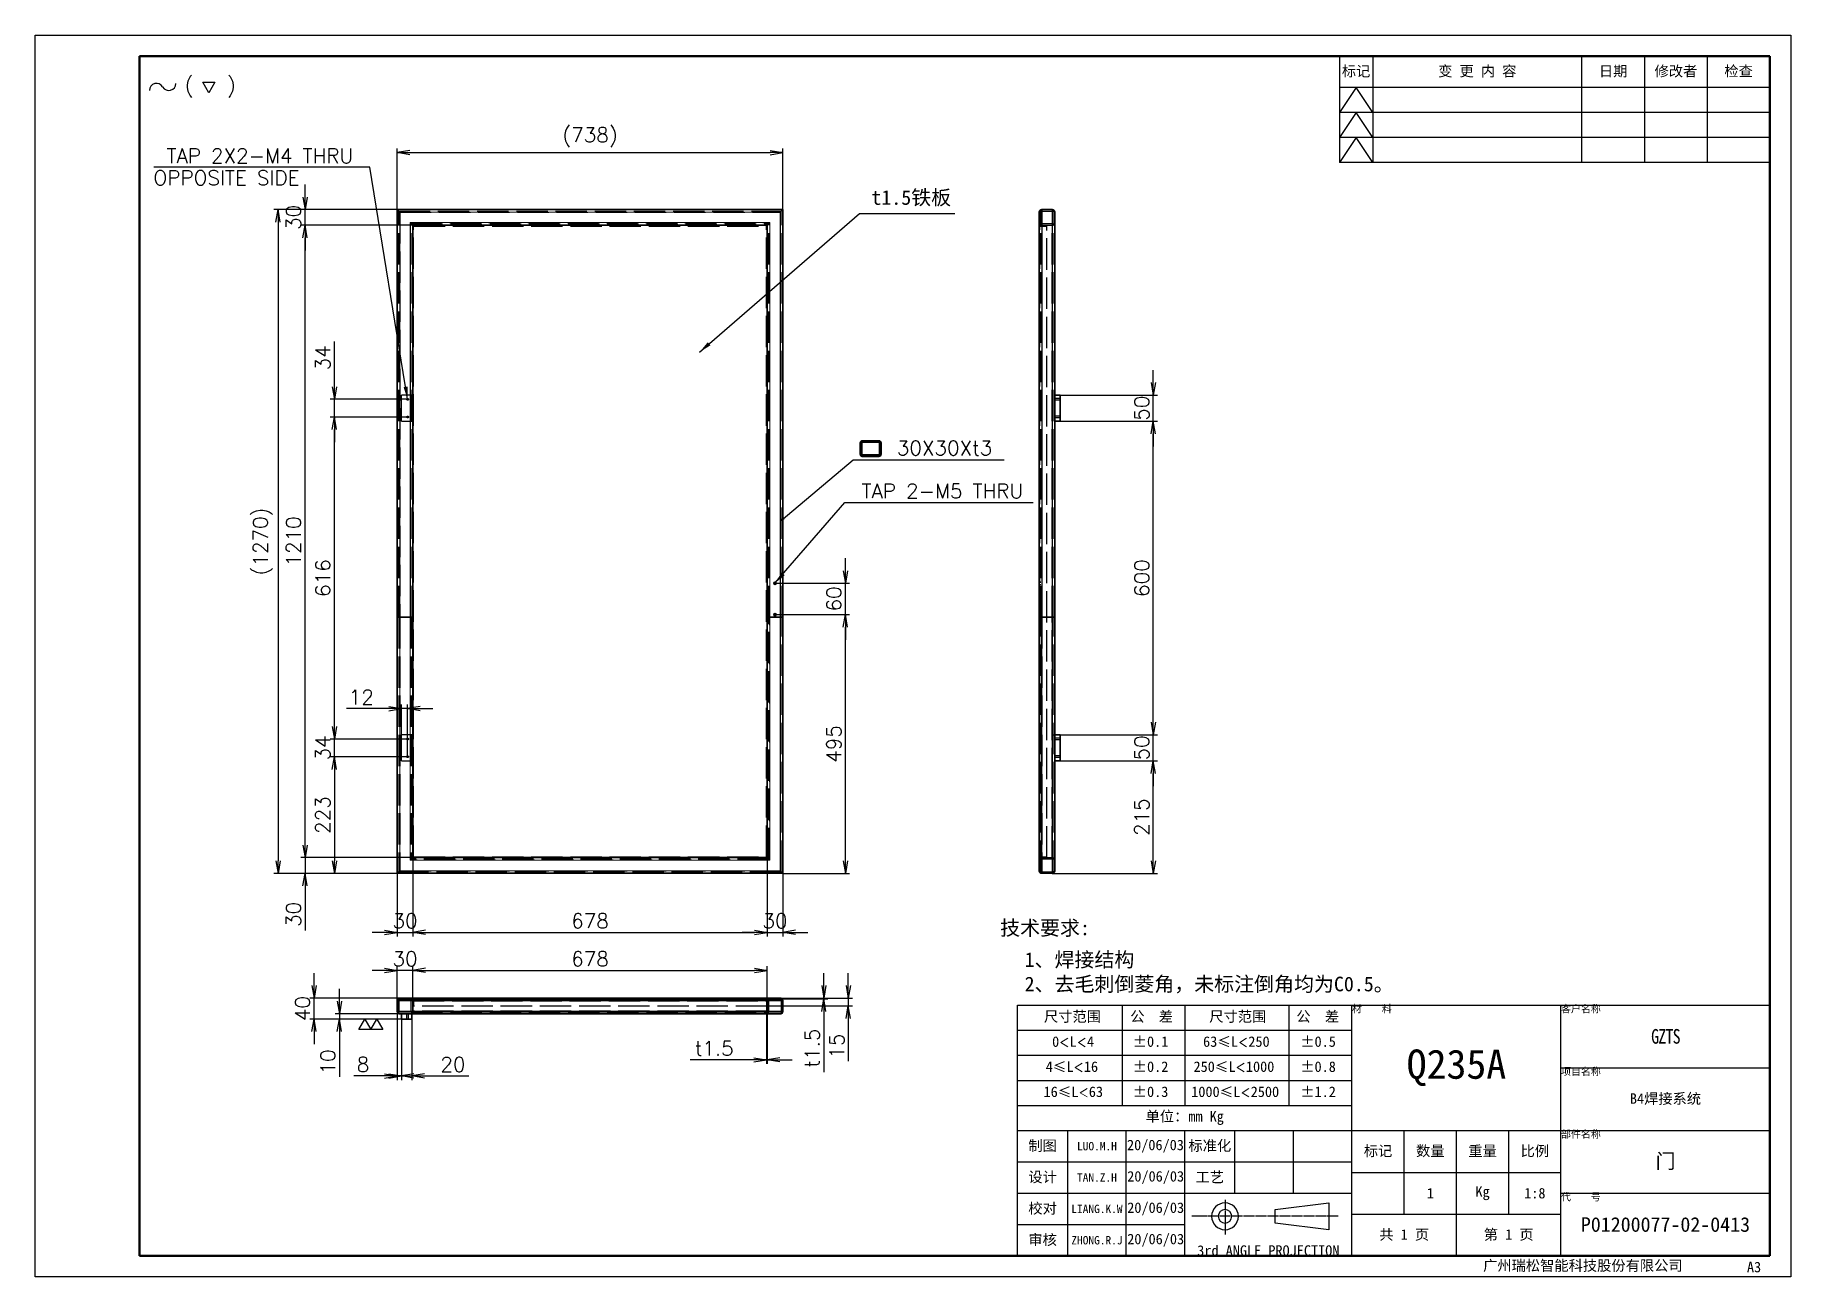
# Model space of a CAD drawing. Header units: millimetres. Extents: x -73083 to 81340, y -6859 to 6812.
# Drawn here: x 50767 to 54127, y -6850 to -4474 of the extents above; entities that cross this region are included whole.
import ezdxf

# ---------------------------------------------------------------- set-up
doc = ezdxf.new("R2010")
doc.units = ezdxf.units.MM
for name, pattern in [('AM_ISO02W050', [7.5, 6, -1.5]), ('AM_ISO08W050', [18, 12, -1.5, 3, -1.5]), ('CENTER-HOKUTO', [23, 20, -1, 1, -1])]:
    doc.linetypes.add(name, pattern=pattern)
doc.layers.add('A3', color=7, linetype='Continuous', plot=False)
for name, color, linetype, lineweight in [('AM_7', 2, 'AM_ISO08W050', 25), ('AM_HID', 1, 'AM_ISO02W050', 25), ('AM_VIS', 7, 'Continuous', 50), ('SOLID LINE', 7, 'Continuous', 30)]:
    doc.layers.add(name, color=color, linetype=linetype, lineweight=lineweight)
doc.layers.add('title_frame', color=7, linetype='Continuous')
doc.layers.add('word_dim', color=253, linetype='Continuous')
doc.styles.get("Standard").update_dxf_attribs({"font": 'romans.shx', "bigfont": 'bigfont.shx'})
doc.dimstyles.new('1-8', dxfattribs={"dimscale": 8, "dimtxt": 3.5, "dimasz": 3, "dimexe": 1, "dimexo": 0, "dimgap": 1, "dimtad": 3, "dimdsep": 46, "dimtxsty": 'Standard', "dimblk1": 'OPEN', "dimblk2": 'OPEN', "dimsah": 1, "dimcen": 0, "dimclrd": 256, "dimclre": 256, "dimclrt": 3, "dimadec": 0, "dimazin": 0, "dimtfac": 1, "dimtmove": 0, "dimatfit": 3, "dimfxl": 0, "dimtolj": 1, "dimtzin": 0, "dimarcsym": 0})
doc.dimstyles.get("Standard").update_dxf_attribs({"dimscale": 2, "dimtxt": 3.5, "dimasz": 3, "dimexe": 1, "dimexo": 0, "dimgap": 1, "dimtad": 3, "dimdsep": 46, "dimtxsty": 'Standard', "dimblk1": 'OPEN', "dimblk2": 'OPEN', "dimsah": 1, "dimcen": 0, "dimclrd": 256, "dimclre": 256, "dimclrt": 3, "dimazin": 2, "dimtfac": 1, "dimtmove": 0, "dimatfit": 3, "dimldrblk": 'OPEN', "dimfxl": 0, "dimtolj": 1, "dimlwd": 25, "dimlwe": 25, "dimarcsym": 0})

msp = doc.modelspace()

# ---------------------------------------------------------------- texts
at = {"layer": 'SOLID LINE', "ltscale": 0.5}
for s, insert, char_height, width, attachment_point in [('\\pt120;{\\fSimHei|b0|i0|c134|p2;\\C3;标记}', (53295.28716, -4544.23225), 20, 64, 5), ('\\pt120;{\\fSimHei|b0|i0|c134|p2;\\C3;变 更 内 容}', (53527.28716, -4544.23225), 20, 400, 5), ('\\pt120;{\\fSimHei|b0|i0|c134|p2;\\C3;日期}', (53787.28716, -4544.23225), 20, 120, 5), ('\\pt120;{\\fSimHei|b0|i0|c134|p2;\\C3;修改者}', (53907.28716, -4544.23225), 20, 120, 5), ('\\pt120;{\\fSimHei|b0|i0|c134|p2;\\C3;检查}', (54027.28716, -4544.23225), 20, 120, 5), ('{\\fSimHei|b0|i0|c134|p2;\\C3;t1.5铁板}', (52443.92926, -4786.49665), 28, 400, 5), ('\\pt168;{\\fSimHei|b0|i0|c134|p2;\\C3;技术要求:}', (52614.09464, -6168.56078), 28, 240.4842079, 1), ('\\pt168;{\\fSimHei|b0|i0|c134|p2;\\C3;\\P1、焊接结构\\P2、去毛刺倒菱角，未标注倒角均为C0.5。}', (52660.88923, -6182.49044), 28, 892.7274818, 1), ('\\pt120;{\\fSimHei|b0|i0|c134|p2;\\C3;尺寸范围}', (52697.84686, -6342.00075), 20, 362.4121507, 1), ('\\pt120;{\\fSimHei|b0|i0|c134|p2;\\C3;公  差}', (52863.07679, -6342.00075), 20, 362.4121507, 1), ('\\pt120;{\\fSimHei|b0|i0|c134|p2;\\C3;尺寸范围}', (53014.22648, -6342.00075), 20, 362.4121507, 1), ('\\pt120;{\\fSimHei|b0|i0|c134|p2;\\C3;公  差}', (53180.93565, -6342.00075), 20, 362.4121507, 1), ('{\\fSimHei|b0|i0|c134|p2;\\C3;材    料}', (53287.28716, -6330.23225), 14, 400, 1), ('\\pt84;{\\fSimHei|b0|i0|c134|p2;\\C3;客户名称}', (53687.28716, -6330.23225), 14, 400, 1), ('{\\fSimHei|b0|i0|c134|p2;\\W0.8;\\T0.9;\\C3;GZTS}', (53887.28716, -6390.23225), 28, 400, 5), ('\\pt120;{\\fSimHei|b0|i0|c134|p2;\\C3;0\\Fromans,bigfont|c134;\\H0.9583x;<\\fSimHei|b0|i0|c134|p2;\\H1.044x;L\\Fromans,bigfont|c134;\\H0.9583x;<\\fSimHei|b0|i0|c134|p2;\\H1.044x;4}', (52713.53142, -6390.00075), 20, 362.4121507, 1), ('\\pt120;{\\fSimHei|b0|i0|c134|p2;\\C3;%%P0.1}', (52867.94589, -6390.00075), 20, 362.4121507, 1), ('\\pt120;{\\fSimHei|b0|i0|c134|p2;\\C3;63\\H0.9583x;≤\\H1.044x;L\\Fromans,bigfont|c134;\\H0.9579x;<\\fSimHei|b0|i0|c134|p2;\\H1.044x;250}', (53002.35661, -6390.00075), 20, 362.4121507, 1), ('\\pt120;{\\fSimHei|b0|i0|c134|p2;\\C3;%%P0.5}', (53188.5085, -6390.00075), 20, 362.4121507, 1), ('\\pt336;{\\fSimHei|b0|i0|c134|p2;\\C3;Q235A}', (53487.28716, -6450.23225), 56, 400, 5), ('\\pt120;{\\fSimHei|b0|i0|c134|p2;\\C3;4\\H0.9583x;≤\\H1.043x;L\\Fromans,bigfont|c134;\\H0.9588x;<\\fSimHei|b0|i0|c134|p2;\\H1.043x;16}', (52701.25928, -6438.00075), 20, 362.4121507, 1), ('\\pt120;{\\fSimHei|b0|i0|c134|p2;\\C3;%%P0.2}', (52867.94589, -6438.00075), 20, 362.4121507, 1), ('\\pt120;{\\fSimHei|b0|i0|c134|p2;\\C3;250\\H0.9583x;≤\\H1.044x;L\\Fromans,bigfont|c134;\\H0.9579x;<\\fSimHei|b0|i0|c134|p2;\\H1.044x;1000}', (52984.09549, -6438.00075), 20, 362.4121507, 1), ('\\pt120;{\\fSimHei|b0|i0|c134|p2;\\C3;%%P0.8}', (53188.5085, -6438.00075), 20, 362.4121507, 1), ('\\pt84;{\\fSimHei|b0|i0|c134|p2;\\C3;项目名称}', (53687.28716, -6450.23225), 14, 400, 1), ('\\pt120;{\\fSimHei|b0|i0|c134|p2;\\C3;%%P0.3}', (52867.94589, -6486.00075), 20, 362.4121507, 1), ('\\pt120;{\\fSimHei|b0|i0|c134|p2;\\C3;%%P1.2}', (53188.5085, -6486.00075), 20, 362.4121507, 1), ('\\pt120;{\\fSimHei|b0|i0|c134|p2;\\C3;16\\H0.9583x;≤\\H1.044x;L\\Fromans,bigfont|c134;\\H0.9579x;<\\fSimHei|b0|i0|c134|p2;\\H1.044x;63}', (52697.1389, -6486.00075), 20, 362.4121507, 1), ('{\\fSimHei|b0|i0|c134|p2;\\C3;B4焊接系统}', (53887.28716, -6510.23225), 20, 400, 5), ('\\pt120;{\\fSimHei|b0|i0|c134|p2;\\C3;单位：mm Kg}', (52967.28716, -6546.23225), 20, 640, 5), ('\\pt84;{\\fSimHei|b0|i0|c134|p2;\\C3;部件名称}', (53687.28716, -6570.23225), 14, 400, 1), ('\\pt120;{\\fSimHei|b0|i0|c134|p2;\\C3;制图}', (52695.28716, -6600.23225), 20, 96, 5), ('\\pt60;{\\fSimHei|b0|i0|c134|p2;\\C3;制图}', (52695.28716, -6600.23225), 20, 96, 5), ('\\pt288;{\\fSimHei|b0|i0|c134|p2;\\H0.8x;\\C3;LUO.M.H}', (52799.28716, -6600.23225), 20, 112, 5), ('\\pt60;{\\fSimHei|b0|i0|c134|p2;\\C3;20/06/03}', (52911.28716, -6600.23225), 20, 112, 5), ('\\pt120;{\\fSimHei|b0|i0|c134|p2;\\C3;标准化}', (53015.28716, -6600.23225), 20, 96, 5), ('\\pt120;{\\fSimHei|b0|i0|c134|p2;\\C3;标记}', (53337.28716, -6610.23225), 20, 100, 5), ('\\pt120;{\\fSimHei|b0|i0|c134|p2;\\C3;数量}', (53437.28716, -6610.23225), 20, 100, 5), ('\\pt120;{\\fSimHei|b0|i0|c134|p2;\\C3;重量}', (53537.28716, -6610.23225), 20, 100, 5), ('\\pt120;{\\fSimHei|b0|i0|c134|p2;\\C3;比例}', (53637.28716, -6610.23225), 20, 100, 5), ('{\\fSimHei|b0|i0|c134|p2;\\C3;门}', (53887.28716, -6630.23225), 28, 400, 5), ('\\pt120;{\\fSimHei|b0|i0|c134|p2;\\C3;设计}', (52695.28716, -6660.23225), 20, 96, 5), ('\\pt60;{\\fSimHei|b0|i0|c134|p2;\\C3;设计}', (52695.28716, -6660.23225), 20, 96, 5), ('\\pt288;{\\fSimHei|b0|i0|c134|p2;\\H0.8x;\\C3;TAN.Z.H}', (52799.28716, -6660.23225), 20, 112, 5), ('\\pt60;{\\fSimHei|b0|i0|c134|p2;\\C3;20/06/03}', (52911.69225, -6660.23225), 20, 111.1898286, 5), ('\\pt120;{\\fSimHei|b0|i0|c134|p2;\\C3;工艺}', (53015.28716, -6660.23225), 20, 96, 5), ('\\pt120;{\\fSimHei|b0|i0|c134|p2;\\C3;1}', (53437.28716, -6690.23225), 20, 100, 5), ('\\pt120;{\\fSimHei|b0|i0|c134|p2;\\C3;Kg}', (53537.28716, -6690.23225), 20, 100, 5), ('\\pt120;{\\fSimHei|b0|i0|c134|p2;\\C3;1:8}', (53637.28716, -6690.23225), 20, 100, 5), ('\\pt120;{\\fSimHei|b0|i0|c134|p2;\\C3;校对}', (52695.28716, -6720.23225), 20, 96, 5), ('\\pt60;{\\fSimHei|b0|i0|c134|p2;\\C3;校对}', (52695.28716, -6720.23225), 20, 96, 5), ('\\pt288;{\\fSimHei|b0|i0|c134|p2;\\H0.8x;\\C3;LIANG.K.W}', (52799.28716, -6720.23225), 20, 112, 5), ('\\pt60;{\\fSimHei|b0|i0|c134|p2;\\C3;20/06/03}', (52911.69225, -6720.23225), 20, 111.1898286, 5), ('\\pt84;{\\fSimHei|b0|i0|c134|p2;\\C3;代    号}', (53687.28716, -6690.23225), 14, 400, 1), ('{\\fSimHei|b0|i0|c134|p2;\\C3;P01200077-02-0413}', (53887.28716, -6750.23225), 28, 400, 5), ('\\pt120;{\\fSimHei|b0|i0|c134|p2;\\C3;审核}', (52695.28716, -6780.23225), 20, 96, 5), ('\\pt60;{\\fSimHei|b0|i0|c134|p2;\\C3;审核}', (52695.28716, -6780.23225), 20, 96, 5), ('\\pt288;{\\fSimHei|b0|i0|c134|p2;\\H0.8x;\\C3;ZHONG.R.J}', (52799.28716, -6780.23225), 20, 112, 5), ('\\pt60;{\\fSimHei|b0|i0|c134|p2;\\C3;20/06/03}', (52911.69225, -6780.23225), 20, 111.1898286, 5), ('\\pt120;{\\fSimHei|b0|i0|c134|p2;\\C3;共 1 页}', (53387.28716, -6770.23225), 20, 200, 5), ('\\pt120;{\\fSimHei|b0|i0|c134|p2;\\C3;第 1 页}', (53587.28716, -6770.23225), 20, 200, 5), ('{\\fSimHei|b0|i0|c134|p2;\\C3;3rd ANGLE PROJECTION}', (53127.28716, -6810.23225), 20, 320, 8), ('\\pt120;{\\fSimHei|b0|i0|c134|p2;\\C3;广州瑞松智能科技股份有限公司}', (53538.23607, -6818.51607), 20, 628.4944651, 1), ('\\pt120;{\\fSimHei|b0|i0|c134|p2;\\C3;A3}', (54043.19812, -6821.41149), 20, 628.4944651, 1)]:
    msp.add_mtext(s, dxfattribs=dict(at, insert=insert, char_height=char_height, width=width, attachment_point=attachment_point))
at = {"layer": 'SOLID LINE', "ltscale": 0.5, "insert": (52979.70591, -6486.00075), "char_height": 20, "width": 362.4121507, "attachment_point": 1, "line_spacing_factor": 0.72}
msp.add_mtext('\\pt120;{\\fSimHei|b0|i0|c134|p2;\\C3;1000\\H0.9583x;≤\\H1.044x;L\\Fromans,bigfont|c134;\\H0.9579x;<\\fSimHei|b0|i0|c134|p2;\\H1.044x;2500}', dxfattribs=at)
at = {"layer": 'word_dim', "color": 3, "char_height": 28}
for s, insert, attachment_point in [('TAP {\\Fromans,bigfont|c134;2X2}-M4 THRU', (51376.13203, -4719.19782), 9), ('TAP 2-M5 THRU', (52348.74032, -5360.51815), 7)]:
    msp.add_mtext(s, dxfattribs=dict(at, insert=insert, attachment_point=attachment_point))
at = {"layer": 'word_dim', "color": 3, "linetype": 'Continuous', "insert": (50993.7163, -4761.2721), "char_height": 28, "attachment_point": 7}
msp.add_mtext('OPPOSITE SIDE', dxfattribs=at)
at = {"layer": 'word_dim', "color": 3, "linetype": 'Continuous', "insert": (52416.40424, -5250.28443), "char_height": 28, "width": 132.6374615, "attachment_point": 1}
msp.add_mtext('30X30Xt3', dxfattribs=at)
msp.add_mtext('30X30Xt3', dxfattribs=at)

# ---------------------------------------------------------------- blocks, each defined once
blk = doc.blocks.new('_Open')
at = {"color": 0, "lineweight": -2}
for p, q in [((-1, 0.17), (0, 0)), ((-1, -0.17), (0, 0)), ((0, 0), (-1, 0))]:
    blk.add_line(p, q, dxfattribs=at)
blk = doc.blocks.new('*D567')
at = {"layer": 'DEFPOINTS', "color": 0, "linetype": 'Continuous'}
for p in [(52721.7, -5813.1), (52907, -5813.1), (52721.7, -5863.1)]:
    blk.add_point(p, dxfattribs=at)
at = {"layer": 'word_dim', "linetype": 'Continuous', "lineweight": -2}
for p, q in [((52907, -5789.1), (52907, -5765.1)), ((52721.7, -5813.1), (52915, -5813.1)), ((52907, -5863.1), (52907, -5813.1)), ((52721.7, -5863.1), (52915, -5863.1)), ((52907, -5887.1), (52907, -5911.1))]:
    blk.add_line(p, q, dxfattribs=at)
at = {"layer": 'word_dim', "linetype": 'Continuous', "lineweight": -2, "xscale": 24, "yscale": 24, "zscale": 24}
for p, rotation in [((52907, -5813.1), 270), ((52907, -5863.1), 90)]:
    blk.add_blockref('_Open', p, dxfattribs=dict(at, rotation=rotation))
at = {"layer": 'word_dim', "color": 3, "linetype": 'Continuous', "insert": (52885, -5838.1), "char_height": 28, "attachment_point": 5, "rotation": 90}
blk.add_mtext('\\A1;50', dxfattribs=at)
blk = doc.blocks.new('*D568')
at = {"layer": 'DEFPOINTS', "color": 0, "linetype": 'Continuous'}
for p in [(52721.7, -5863.1), (52907, -5863.1), (52713.7, -6078.1)]:
    blk.add_point(p, dxfattribs=at)
at = {"layer": 'word_dim', "linetype": 'Continuous', "lineweight": -2}
for p, q in [((52721.7, -5863.1), (52915, -5863.1)), ((52907, -6054.1), (52907, -5887.1)), ((52713.7, -6078.1), (52915, -6078.1))]:
    blk.add_line(p, q, dxfattribs=at)
at = {"layer": 'word_dim', "linetype": 'Continuous', "lineweight": -2, "xscale": 24, "yscale": 24, "zscale": 24}
for p, rotation in [((52907, -5863.1), 90), ((52907, -6078.1), 270)]:
    blk.add_blockref('_Open', p, dxfattribs=dict(at, rotation=rotation))
at = {"layer": 'word_dim', "color": 3, "linetype": 'Continuous', "insert": (52885, -5970.6), "char_height": 28, "attachment_point": 5, "rotation": 90}
blk.add_mtext('\\A1;215', dxfattribs=at)
blk = doc.blocks.new('*D569')
at = {"layer": 'DEFPOINTS', "color": 0, "linetype": 'Continuous'}
for p in [(52721.7, -5213.1), (52907, -5213.1), (52713.7, -5813.1)]:
    blk.add_point(p, dxfattribs=at)
at = {"layer": 'word_dim', "linetype": 'Continuous', "lineweight": -2}
for p, q in [((52721.7, -5213.1), (52915, -5213.1)), ((52907, -5789.1), (52907, -5237.1)), ((52713.7, -5813.1), (52915, -5813.1))]:
    blk.add_line(p, q, dxfattribs=at)
at = {"layer": 'word_dim', "linetype": 'Continuous', "lineweight": -2, "xscale": 24, "yscale": 24, "zscale": 24}
for p, rotation in [((52907, -5213.1), 90), ((52907, -5813.1), 270)]:
    blk.add_blockref('_Open', p, dxfattribs=dict(at, rotation=rotation))
at = {"layer": 'word_dim', "color": 3, "linetype": 'Continuous', "insert": (52885, -5513.1), "char_height": 28, "attachment_point": 5, "rotation": 90}
blk.add_mtext('\\A1;600', dxfattribs=at)
blk = doc.blocks.new('*D570')
at = {"layer": 'DEFPOINTS', "color": 0, "linetype": 'Continuous'}
for p in [(52721.7, -5163.1), (52907, -5163.1), (52721.7, -5213.1)]:
    blk.add_point(p, dxfattribs=at)
at = {"layer": 'word_dim', "linetype": 'Continuous', "lineweight": -2}
for p, q in [((52907, -5139.1), (52907, -5115.1)), ((52721.7, -5163.1), (52915, -5163.1)), ((52907, -5213.1), (52907, -5163.1)), ((52721.7, -5213.1), (52915, -5213.1)), ((52907, -5237.1), (52907, -5261.1))]:
    blk.add_line(p, q, dxfattribs=at)
at = {"layer": 'word_dim', "linetype": 'Continuous', "lineweight": -2, "xscale": 24, "yscale": 24, "zscale": 24}
for p, rotation in [((52907, -5163.1), 270), ((52907, -5213.1), 90)]:
    blk.add_blockref('_Open', p, dxfattribs=dict(at, rotation=rotation))
at = {"layer": 'word_dim', "color": 3, "linetype": 'Continuous', "insert": (52885, -5188.1), "char_height": 28, "attachment_point": 5, "rotation": 90}
blk.add_mtext('\\A1;50', dxfattribs=at)
blk = doc.blocks.new('*D571')
at = {"layer": 'DEFPOINTS', "color": 0, "linetype": 'Continuous'}
for p in [(51301.1, -6316.9), (51468.2, -6316.9), (51468.2, -6356.9)]:
    blk.add_point(p, dxfattribs=at)
at = {"layer": 'word_dim', "linetype": 'Continuous', "lineweight": -2}
for p, q in [((51301.1, -6292.9), (51301.1, -6268.9)), ((51468.2, -6316.9), (51293.1, -6316.9)), ((51301.1, -6356.9), (51301.1, -6316.9)), ((51468.2, -6356.9), (51293.1, -6356.9)), ((51301.1, -6380.9), (51301.1, -6404.9))]:
    blk.add_line(p, q, dxfattribs=at)
at = {"layer": 'word_dim', "linetype": 'Continuous', "lineweight": -2, "xscale": 24, "yscale": 24, "zscale": 24}
for p, rotation in [((51301.1, -6316.9), 270), ((51301.1, -6356.9), 90)]:
    blk.add_blockref('_Open', p, dxfattribs=dict(at, rotation=rotation))
at = {"layer": 'word_dim', "color": 3, "linetype": 'Continuous', "insert": (51279.1, -6336.9), "char_height": 28, "attachment_point": 5, "rotation": 90}
blk.add_mtext('\\A1;40', dxfattribs=at)
blk = doc.blocks.new('*D572')
at = {"layer": 'DEFPOINTS', "color": 0, "linetype": 'Continuous'}
for p in [(51460.2, -6341.9), (51468.2, -6356.9), (51468.2, -6465.8)]:
    blk.add_point(p, dxfattribs=at)
at = {"layer": 'word_dim', "linetype": 'Continuous', "lineweight": -2}
for p, q in [((51460.2, -6341.9), (51460.2, -6473.8)), ((51468.2, -6356.9), (51468.2, -6473.8)), ((51436.2, -6465.8), (51377.5, -6465.8)), ((51468.2, -6465.8), (51460.2, -6465.8)), ((51492.2, -6465.8), (51516.2, -6465.8))]:
    blk.add_line(p, q, dxfattribs=at)
at = {"layer": 'word_dim', "linetype": 'Continuous', "lineweight": -2, "xscale": 24, "yscale": 24, "zscale": 24}
blk.add_blockref('_Open', (51460.2, -6465.8), dxfattribs=at)
at = {"layer": 'word_dim', "linetype": 'Continuous', "lineweight": -2, "xscale": 24, "yscale": 24, "zscale": 24, "rotation": 180}
blk.add_blockref('_Open', (51468.2, -6465.8), dxfattribs=at)
at = {"layer": 'word_dim', "color": 3, "linetype": 'Continuous', "insert": (51394.9, -6443.8), "char_height": 28, "attachment_point": 5}
blk.add_mtext('\\A1;8', dxfattribs=at)
blk = doc.blocks.new('*D573')
at = {"layer": 'DEFPOINTS', "color": 0, "linetype": 'Continuous'}
for p in [(51349.6, -6346.9), (51468.2, -6346.9), (51468.2, -6356.9)]:
    blk.add_point(p, dxfattribs=at)
at = {"layer": 'word_dim', "linetype": 'Continuous', "lineweight": -2}
for p, q in [((51349.6, -6322.9), (51349.6, -6298.9)), ((51468.2, -6346.9), (51341.6, -6346.9)), ((51349.6, -6346.9), (51349.6, -6356.9)), ((51468.2, -6356.9), (51341.6, -6356.9)), ((51349.6, -6380.9), (51349.6, -6467.7))]:
    blk.add_line(p, q, dxfattribs=at)
at = {"layer": 'word_dim', "linetype": 'Continuous', "lineweight": -2, "xscale": 24, "yscale": 24, "zscale": 24}
for p, rotation in [((51349.6, -6346.9), 270), ((51349.6, -6356.9), 90)]:
    blk.add_blockref('_Open', p, dxfattribs=dict(at, rotation=rotation))
at = {"layer": 'word_dim', "color": 3, "linetype": 'Continuous', "insert": (51327.6, -6439), "char_height": 28, "attachment_point": 5, "rotation": 90}
blk.add_mtext('\\A1;10', dxfattribs=at)
blk = doc.blocks.new('*D574')
at = {"layer": 'DEFPOINTS', "color": 0, "linetype": 'Continuous'}
for p in [(52168.2, -6316.9), (52168.2, -6331.9), (52323.5, -6331.9)]:
    blk.add_point(p, dxfattribs=at)
at = {"layer": 'word_dim', "linetype": 'Continuous', "lineweight": -2}
for p, q in [((52323.5, -6292.9), (52323.5, -6268.9)), ((52168.2, -6316.9), (52331.5, -6316.9)), ((52168.2, -6331.9), (52331.5, -6331.9)), ((52323.5, -6316.9), (52323.5, -6331.9)), ((52323.5, -6355.9), (52323.5, -6437.3))]:
    blk.add_line(p, q, dxfattribs=at)
at = {"layer": 'word_dim', "linetype": 'Continuous', "lineweight": -2, "xscale": 24, "yscale": 24, "zscale": 24}
for p, rotation in [((52323.5, -6316.9), 270), ((52323.5, -6331.9), 90)]:
    blk.add_blockref('_Open', p, dxfattribs=dict(at, rotation=rotation))
at = {"layer": 'word_dim', "color": 3, "linetype": 'Continuous', "insert": (52301.5, -6408.6), "char_height": 28, "attachment_point": 5, "rotation": 90}
blk.add_mtext('\\A1;15', dxfattribs=at)
blk = doc.blocks.new('*D575')
at = {"layer": 'DEFPOINTS', "color": 0, "linetype": 'Continuous'}
for p in [(51460.2, -6263.9), (51460.2, -6321.9), (51490.2, -6316.9)]:
    blk.add_point(p, dxfattribs=at)
at = {"layer": 'word_dim', "linetype": 'Continuous', "lineweight": -2}
for p, q in [((51436.2, -6263.9), (51412.2, -6263.9)), ((51460.2, -6321.9), (51460.2, -6255.9)), ((51490.2, -6263.9), (51460.2, -6263.9)), ((51490.2, -6316.9), (51490.2, -6255.9)), ((51514.2, -6263.9), (51538.2, -6263.9))]:
    blk.add_line(p, q, dxfattribs=at)
at = {"layer": 'word_dim', "linetype": 'Continuous', "lineweight": -2, "xscale": 24, "yscale": 24, "zscale": 24}
blk.add_blockref('_Open', (51460.2, -6263.9), dxfattribs=at)
at = {"layer": 'word_dim', "linetype": 'Continuous', "lineweight": -2, "xscale": 24, "yscale": 24, "zscale": 24, "rotation": 180}
blk.add_blockref('_Open', (51490.2, -6263.9), dxfattribs=at)
at = {"layer": 'word_dim', "color": 3, "linetype": 'Continuous', "insert": (51475.2, -6241.9), "char_height": 28, "attachment_point": 5}
blk.add_mtext('\\A1;30', dxfattribs=at)
blk = doc.blocks.new('*D576')
at = {"layer": 'DEFPOINTS', "color": 0, "linetype": 'Continuous'}
for p in [(52168.2, -6263.9), (51490.2, -6316.9), (52168.2, -6316.9)]:
    blk.add_point(p, dxfattribs=at)
at = {"layer": 'word_dim', "linetype": 'Continuous', "lineweight": -2}
for p, q in [((51490.2, -6316.9), (51490.2, -6255.9)), ((51514.2, -6263.9), (52144.2, -6263.9)), ((52168.2, -6316.9), (52168.2, -6255.9))]:
    blk.add_line(p, q, dxfattribs=at)
at = {"layer": 'word_dim', "linetype": 'Continuous', "lineweight": -2, "xscale": 24, "yscale": 24, "zscale": 24, "rotation": 180}
blk.add_blockref('_Open', (51490.2, -6263.9), dxfattribs=at)
at = {"layer": 'word_dim', "linetype": 'Continuous', "lineweight": -2, "xscale": 24, "yscale": 24, "zscale": 24}
blk.add_blockref('_Open', (52168.2, -6263.9), dxfattribs=at)
at = {"layer": 'word_dim', "color": 3, "linetype": 'Continuous', "insert": (51829.2, -6241.9), "char_height": 28, "attachment_point": 5}
blk.add_mtext('\\A1;678', dxfattribs=at)
blk = doc.blocks.new('*D577')
at = {"layer": 'DEFPOINTS', "color": 0, "linetype": 'Continuous'}
for p in [(52166.7, -6331.9), (52168.2, -6331.9), (52168.2, -6434.9)]:
    blk.add_point(p, dxfattribs=at)
at = {"layer": 'word_dim', "linetype": 'Continuous', "lineweight": -2}
for p, q in [((52166.7, -6331.9), (52166.7, -6442.9)), ((52168.2, -6331.9), (52168.2, -6442.9)), ((52142.7, -6434.9), (52020.9, -6434.9)), ((52168.2, -6434.9), (52166.7, -6434.9)), ((52192.2, -6434.9), (52216.2, -6434.9))]:
    blk.add_line(p, q, dxfattribs=at)
at = {"layer": 'word_dim', "linetype": 'Continuous', "lineweight": -2, "xscale": 24, "yscale": 24, "zscale": 24}
blk.add_blockref('_Open', (52166.7, -6434.9), dxfattribs=at)
at = {"layer": 'word_dim', "linetype": 'Continuous', "lineweight": -2, "xscale": 24, "yscale": 24, "zscale": 24, "rotation": 180}
blk.add_blockref('_Open', (52168.2, -6434.9), dxfattribs=at)
at = {"layer": 'word_dim', "color": 3, "linetype": 'Continuous', "insert": (52066.9, -6412.9), "char_height": 28, "attachment_point": 5}
blk.add_mtext('\\A1;t1.5', dxfattribs=at)
blk = doc.blocks.new('*D578')
at = {"layer": 'DEFPOINTS', "color": 0, "linetype": 'Continuous'}
for p in [(52166.7, -6318.4), (52168.2, -6316.9), (52276.6, -6318.4)]:
    blk.add_point(p, dxfattribs=at)
at = {"layer": 'word_dim', "linetype": 'Continuous', "lineweight": -2}
for p, q in [((52276.6, -6292.9), (52276.6, -6268.9)), ((52166.7, -6318.4), (52284.6, -6318.4)), ((52168.2, -6316.9), (52284.6, -6316.9)), ((52276.6, -6316.9), (52276.6, -6318.4)), ((52276.6, -6342.4), (52276.6, -6458.4))]:
    blk.add_line(p, q, dxfattribs=at)
at = {"layer": 'word_dim', "linetype": 'Continuous', "lineweight": -2, "xscale": 24, "yscale": 24, "zscale": 24}
for p, rotation in [((52276.6, -6316.9), 270), ((52276.6, -6318.4), 90)]:
    blk.add_blockref('_Open', p, dxfattribs=dict(at, rotation=rotation))
at = {"layer": 'word_dim', "color": 3, "linetype": 'Continuous', "insert": (52254.6, -6412.4), "char_height": 28, "attachment_point": 5, "rotation": 90}
blk.add_mtext('\\A1;t1.5', dxfattribs=at)
blk = doc.blocks.new('*D579')
at = {"layer": 'DEFPOINTS', "color": 0, "linetype": 'Continuous'}
for p in [(51468.2, -6356.9), (51488.2, -6356.9), (51488.2, -6465.8)]:
    blk.add_point(p, dxfattribs=at)
at = {"layer": 'word_dim', "linetype": 'Continuous', "lineweight": -2}
for p, q in [((51468.2, -6356.9), (51468.2, -6473.8)), ((51488.2, -6356.9), (51488.2, -6473.8)), ((51444.2, -6465.8), (51420.2, -6465.8)), ((51468.2, -6465.8), (51488.2, -6465.8)), ((51512.2, -6465.8), (51597.5, -6465.8))]:
    blk.add_line(p, q, dxfattribs=at)
at = {"layer": 'word_dim', "linetype": 'Continuous', "lineweight": -2, "xscale": 24, "yscale": 24, "zscale": 24}
blk.add_blockref('_Open', (51468.2, -6465.8), dxfattribs=at)
at = {"layer": 'word_dim', "linetype": 'Continuous', "lineweight": -2, "xscale": 24, "yscale": 24, "zscale": 24, "rotation": 180}
blk.add_blockref('_Open', (51488.2, -6465.8), dxfattribs=at)
at = {"layer": 'word_dim', "color": 3, "linetype": 'Continuous', "insert": (51566.9, -6443.8), "char_height": 28, "attachment_point": 5}
blk.add_mtext('\\A1;20', dxfattribs=at)
blk = doc.blocks.new('shiage2')
at = {"layer": 'word_dim', "color": 3, "linetype": 'Continuous'}
for p, q in [((-1.44, 2.5), (4.33, 2.5)), ((0, 0), (-1.44, 2.5)), ((1.44, 2.5), (0, 0)), ((2.89, 0), (1.44, 2.5)), ((4.33, 2.5), (2.89, 0))]:
    blk.add_line(p, q, dxfattribs=at)
blk = doc.blocks.new('*D580')
at = {"layer": 'DEFPOINTS', "color": 0, "linetype": 'Continuous'}
for p in [(51460.2, -4808.1), (51232.3, -6078.1), (51460.2, -6078.1)]:
    blk.add_point(p, dxfattribs=at)
at = {"layer": 'word_dim', "linetype": 'Continuous', "lineweight": -2}
for p, q in [((51460.2, -4808.1), (51224.3, -4808.1)), ((51232.3, -4832.1), (51232.3, -6054.1)), ((51460.2, -6078.1), (51224.3, -6078.1))]:
    blk.add_line(p, q, dxfattribs=at)
at = {"layer": 'word_dim', "linetype": 'Continuous', "lineweight": -2, "xscale": 24, "yscale": 24, "zscale": 24}
for p, rotation in [((51232.3, -4808.1), 90), ((51232.3, -6078.1), 270)]:
    blk.add_blockref('_Open', p, dxfattribs=dict(at, rotation=rotation))
at = {"layer": 'word_dim', "color": 3, "linetype": 'Continuous', "insert": (51203, -5443.1), "char_height": 28, "attachment_point": 5, "rotation": 90}
blk.add_mtext('\\A1;(1270)', dxfattribs=at)
blk = doc.blocks.new('*D581')
at = {"layer": 'DEFPOINTS', "color": 0, "linetype": 'Continuous'}
for p in [(51283.8, -4838.1), (51490.2, -4838.1), (51490.2, -6048.1)]:
    blk.add_point(p, dxfattribs=at)
at = {"layer": 'word_dim', "linetype": 'Continuous', "lineweight": -2}
for p, q in [((51490.2, -4838.1), (51275.8, -4838.1)), ((51283.8, -6024.1), (51283.8, -4862.1)), ((51490.2, -6048.1), (51275.8, -6048.1))]:
    blk.add_line(p, q, dxfattribs=at)
at = {"layer": 'word_dim', "linetype": 'Continuous', "lineweight": -2, "xscale": 24, "yscale": 24, "zscale": 24}
for p, rotation in [((51283.8, -4838.1), 90), ((51283.8, -6048.1), 270)]:
    blk.add_blockref('_Open', p, dxfattribs=dict(at, rotation=rotation))
at = {"layer": 'word_dim', "color": 3, "linetype": 'Continuous', "insert": (51261.8, -5443.1), "char_height": 28, "attachment_point": 5, "rotation": 90}
blk.add_mtext('\\A1;1210', dxfattribs=at)
blk = doc.blocks.new('*D582')
at = {"layer": 'DEFPOINTS', "color": 0, "linetype": 'Continuous'}
for p in [(51490.2, -6048.1), (52168.2, -6048.1), (52168.2, -6191.1)]:
    blk.add_point(p, dxfattribs=at)
at = {"layer": 'word_dim', "linetype": 'Continuous', "lineweight": -2}
for p, q in [((51490.2, -6048.1), (51490.2, -6199.1)), ((52168.2, -6048.1), (52168.2, -6199.1)), ((51514.2, -6191.1), (52144.2, -6191.1))]:
    blk.add_line(p, q, dxfattribs=at)
at = {"layer": 'word_dim', "linetype": 'Continuous', "lineweight": -2, "xscale": 24, "yscale": 24, "zscale": 24, "rotation": 180}
blk.add_blockref('_Open', (51490.2, -6191.1), dxfattribs=at)
at = {"layer": 'word_dim', "linetype": 'Continuous', "lineweight": -2, "xscale": 24, "yscale": 24, "zscale": 24}
blk.add_blockref('_Open', (52168.2, -6191.1), dxfattribs=at)
at = {"layer": 'word_dim', "color": 3, "linetype": 'Continuous', "insert": (51829.2, -6169.1), "char_height": 28, "attachment_point": 5}
blk.add_mtext('\\A1;678', dxfattribs=at)
blk = doc.blocks.new('*D583')
at = {"layer": 'DEFPOINTS', "color": 0, "linetype": 'Continuous'}
for p in [(52168.2, -6048.1), (52198.2, -6078.1), (52198.2, -6191.1)]:
    blk.add_point(p, dxfattribs=at)
at = {"layer": 'word_dim', "linetype": 'Continuous', "lineweight": -2}
for p, q in [((52168.2, -6048.1), (52168.2, -6199.1)), ((52198.2, -6078.1), (52198.2, -6199.1)), ((52144.2, -6191.1), (52120.2, -6191.1)), ((52168.2, -6191.1), (52198.2, -6191.1)), ((52222.2, -6191.1), (52246.2, -6191.1))]:
    blk.add_line(p, q, dxfattribs=at)
at = {"layer": 'word_dim', "linetype": 'Continuous', "lineweight": -2, "xscale": 24, "yscale": 24, "zscale": 24}
blk.add_blockref('_Open', (52168.2, -6191.1), dxfattribs=at)
at = {"layer": 'word_dim', "linetype": 'Continuous', "lineweight": -2, "xscale": 24, "yscale": 24, "zscale": 24, "rotation": 180}
blk.add_blockref('_Open', (52198.2, -6191.1), dxfattribs=at)
at = {"layer": 'word_dim', "color": 3, "linetype": 'Continuous', "insert": (52183.2, -6169.1), "char_height": 28, "attachment_point": 5}
blk.add_mtext('\\A1;30', dxfattribs=at)
blk = doc.blocks.new('*D584')
at = {"layer": 'DEFPOINTS', "color": 0, "linetype": 'Continuous'}
for p in [(51480.2, -5763), (51468.2, -5863.1), (51480.2, -5855.1)]:
    blk.add_point(p, dxfattribs=at)
at = {"layer": 'word_dim', "linetype": 'Continuous', "lineweight": -2}
for p, q in [((51444.2, -5763), (51362.9, -5763)), ((51468.2, -5863.1), (51468.2, -5755)), ((51480.2, -5763), (51468.2, -5763)), ((51480.2, -5855.1), (51480.2, -5755)), ((51504.2, -5763), (51528.2, -5763))]:
    blk.add_line(p, q, dxfattribs=at)
at = {"layer": 'word_dim', "linetype": 'Continuous', "lineweight": -2, "xscale": 24, "yscale": 24, "zscale": 24}
blk.add_blockref('_Open', (51468.2, -5763), dxfattribs=at)
at = {"layer": 'word_dim', "linetype": 'Continuous', "lineweight": -2, "xscale": 24, "yscale": 24, "zscale": 24, "rotation": 180}
blk.add_blockref('_Open', (51480.2, -5763), dxfattribs=at)
at = {"layer": 'word_dim', "color": 3, "linetype": 'Continuous', "insert": (51391.5, -5741), "char_height": 28, "attachment_point": 5}
blk.add_mtext('\\A1;12', dxfattribs=at)
blk = doc.blocks.new('*D585')
at = {"layer": 'DEFPOINTS', "color": 0}
for p in [(52183.2, -5583), (52317.9, -5583), (52198.2, -6078.1)]:
    blk.add_point(p, dxfattribs=at)
at = {"layer": 'word_dim', "lineweight": -2}
for p, q in [((52183.2, -5583), (52325.9, -5583)), ((52317.9, -6054.1), (52317.9, -5607)), ((52198.2, -6078.1), (52325.9, -6078.1))]:
    blk.add_line(p, q, dxfattribs=at)
at = {"layer": 'word_dim', "lineweight": -2, "xscale": 24, "yscale": 24, "zscale": 24}
for p, rotation in [((52317.9, -5583), 90), ((52317.9, -6078.1), 270)]:
    blk.add_blockref('_Open', p, dxfattribs=dict(at, rotation=rotation))
at = {"layer": 'word_dim', "color": 3, "insert": (52295.9, -5830.5), "char_height": 28, "attachment_point": 5, "rotation": 90}
blk.add_mtext('\\A1;495', dxfattribs=at)
blk = doc.blocks.new('*D586')
at = {"layer": 'DEFPOINTS', "color": 0}
for p in [(52183.2, -5523.1), (52317.9, -5523.1), (52183.2, -5583)]:
    blk.add_point(p, dxfattribs=at)
at = {"layer": 'word_dim', "lineweight": -2}
for p, q in [((52317.9, -5499.1), (52317.9, -5475.1)), ((52183.2, -5523.1), (52325.9, -5523.1)), ((52317.9, -5583), (52317.9, -5523.1)), ((52183.2, -5583), (52325.9, -5583)), ((52317.9, -5607), (52317.9, -5631))]:
    blk.add_line(p, q, dxfattribs=at)
at = {"layer": 'word_dim', "lineweight": -2, "xscale": 24, "yscale": 24, "zscale": 24}
for p, rotation in [((52317.9, -5523.1), 270), ((52317.9, -5583), 90)]:
    blk.add_blockref('_Open', p, dxfattribs=dict(at, rotation=rotation))
at = {"layer": 'word_dim', "color": 3, "insert": (52295.9, -5553), "char_height": 28, "attachment_point": 5, "rotation": 90}
blk.add_mtext('\\A1;60', dxfattribs=at)
blk = doc.blocks.new('*D587')
at = {"layer": 'DEFPOINTS', "color": 0, "linetype": 'Continuous'}
for p in [(52198.2, -4699.1), (51460.2, -4808.1), (52198.2, -4808.1)]:
    blk.add_point(p, dxfattribs=at)
at = {"layer": 'word_dim', "linetype": 'Continuous', "lineweight": -2}
for p, q in [((51460.2, -4808.1), (51460.2, -4691.1)), ((51484.2, -4699.1), (52174.2, -4699.1)), ((52198.2, -4808.1), (52198.2, -4691.1))]:
    blk.add_line(p, q, dxfattribs=at)
at = {"layer": 'word_dim', "linetype": 'Continuous', "lineweight": -2, "xscale": 24, "yscale": 24, "zscale": 24, "rotation": 180}
blk.add_blockref('_Open', (51460.2, -4699.1), dxfattribs=at)
at = {"layer": 'word_dim', "linetype": 'Continuous', "lineweight": -2, "xscale": 24, "yscale": 24, "zscale": 24}
blk.add_blockref('_Open', (52198.2, -4699.1), dxfattribs=at)
at = {"layer": 'word_dim', "color": 3, "linetype": 'Continuous', "insert": (51829.2, -4669.8), "char_height": 28, "attachment_point": 5}
blk.add_mtext('\\A1;(738)', dxfattribs=at)
blk = doc.blocks.new('*D588')
at = {"layer": 'DEFPOINTS', "color": 0, "linetype": 'Continuous'}
for p in [(51460.2, -4808.1), (51232.3, -6078.1), (51460.2, -6078.1)]:
    blk.add_point(p, dxfattribs=at)
at = {"layer": 'word_dim', "linetype": 'Continuous', "lineweight": -2}
for p, q in [((51460.2, -4808.1), (51224.3, -4808.1)), ((51232.3, -4832.1), (51232.3, -6054.1)), ((51460.2, -6078.1), (51224.3, -6078.1))]:
    blk.add_line(p, q, dxfattribs=at)
at = {"layer": 'word_dim', "linetype": 'Continuous', "lineweight": -2, "xscale": 24, "yscale": 24, "zscale": 24}
for p, rotation in [((51232.3, -4808.1), 90), ((51232.3, -6078.1), 270)]:
    blk.add_blockref('_Open', p, dxfattribs=dict(at, rotation=rotation))
at = {"layer": 'word_dim', "color": 3, "linetype": 'Continuous', "insert": (51203, -5443.1), "char_height": 28, "attachment_point": 5, "rotation": 90}
blk.add_mtext('\\A1;(1270)', dxfattribs=at)
blk = doc.blocks.new('*D589')
at = {"layer": 'DEFPOINTS', "color": 0, "linetype": 'Continuous'}
for p in [(51283.8, -6048.1), (51460.2, -6078.1), (51490.2, -6048.1)]:
    blk.add_point(p, dxfattribs=at)
at = {"layer": 'word_dim', "linetype": 'Continuous', "lineweight": -2}
for p, q in [((51283.8, -6024.1), (51283.8, -6000.1)), ((51490.2, -6048.1), (51275.8, -6048.1)), ((51460.2, -6078.1), (51275.8, -6078.1)), ((51283.8, -6048.1), (51283.8, -6078.1)), ((51283.8, -6102.1), (51283.8, -6187.4))]:
    blk.add_line(p, q, dxfattribs=at)
at = {"layer": 'word_dim', "linetype": 'Continuous', "lineweight": -2, "xscale": 24, "yscale": 24, "zscale": 24}
for p, rotation in [((51283.8, -6048.1), 270), ((51283.8, -6078.1), 90)]:
    blk.add_blockref('_Open', p, dxfattribs=dict(at, rotation=rotation))
at = {"layer": 'word_dim', "color": 3, "linetype": 'Continuous', "insert": (51261.8, -6156.7), "char_height": 28, "attachment_point": 5, "rotation": 90}
blk.add_mtext('\\A1;30', dxfattribs=at)
blk = doc.blocks.new('*D590')
at = {"layer": 'DEFPOINTS', "color": 0, "linetype": 'Continuous'}
for p in [(51283.8, -4838.1), (51490.2, -4838.1), (51490.2, -6048.1)]:
    blk.add_point(p, dxfattribs=at)
at = {"layer": 'word_dim', "linetype": 'Continuous', "lineweight": -2}
for p, q in [((51490.2, -4838.1), (51275.8, -4838.1)), ((51283.8, -6024.1), (51283.8, -4862.1)), ((51490.2, -6048.1), (51275.8, -6048.1))]:
    blk.add_line(p, q, dxfattribs=at)
at = {"layer": 'word_dim', "linetype": 'Continuous', "lineweight": -2, "xscale": 24, "yscale": 24, "zscale": 24}
for p, rotation in [((51283.8, -4838.1), 90), ((51283.8, -6048.1), 270)]:
    blk.add_blockref('_Open', p, dxfattribs=dict(at, rotation=rotation))
at = {"layer": 'word_dim', "color": 3, "linetype": 'Continuous', "insert": (51261.8, -5443.1), "char_height": 28, "attachment_point": 5, "rotation": 90}
blk.add_mtext('\\A1;1210', dxfattribs=at)
blk = doc.blocks.new('*D591')
at = {"layer": 'DEFPOINTS', "color": 0, "linetype": 'Continuous'}
for p in [(51283.8, -4808.1), (51460.2, -4808.1), (51490.2, -4838.1)]:
    blk.add_point(p, dxfattribs=at)
at = {"layer": 'word_dim', "linetype": 'Continuous', "lineweight": -2}
for p, q in [((51283.8, -4784.1), (51283.8, -4760.1)), ((51460.2, -4808.1), (51275.8, -4808.1)), ((51490.2, -4838.1), (51275.8, -4838.1)), ((51283.8, -4838.1), (51283.8, -4808.1)), ((51283.8, -4862.1), (51283.8, -4886.1))]:
    blk.add_line(p, q, dxfattribs=at)
at = {"layer": 'word_dim', "linetype": 'Continuous', "lineweight": -2, "xscale": 24, "yscale": 24, "zscale": 24}
for p, rotation in [((51283.8, -4808.1), 270), ((51283.8, -4838.1), 90)]:
    blk.add_blockref('_Open', p, dxfattribs=dict(at, rotation=rotation))
at = {"layer": 'word_dim', "color": 3, "linetype": 'Continuous', "insert": (51261.8, -4823.1), "char_height": 28, "attachment_point": 5, "rotation": 90}
blk.add_mtext('\\A1;30', dxfattribs=at)
blk = doc.blocks.new('*D592')
at = {"layer": 'DEFPOINTS', "color": 0, "linetype": 'Continuous'}
for p in [(51460.2, -6078.1), (51490.2, -6048.1), (51490.2, -6191.1)]:
    blk.add_point(p, dxfattribs=at)
at = {"layer": 'word_dim', "linetype": 'Continuous', "lineweight": -2}
for p, q in [((51460.2, -6078.1), (51460.2, -6199.1)), ((51490.2, -6048.1), (51490.2, -6199.1)), ((51436.2, -6191.1), (51412.2, -6191.1)), ((51460.2, -6191.1), (51490.2, -6191.1)), ((51514.2, -6191.1), (51538.2, -6191.1))]:
    blk.add_line(p, q, dxfattribs=at)
at = {"layer": 'word_dim', "linetype": 'Continuous', "lineweight": -2, "xscale": 24, "yscale": 24, "zscale": 24}
blk.add_blockref('_Open', (51460.2, -6191.1), dxfattribs=at)
at = {"layer": 'word_dim', "linetype": 'Continuous', "lineweight": -2, "xscale": 24, "yscale": 24, "zscale": 24, "rotation": 180}
blk.add_blockref('_Open', (51490.2, -6191.1), dxfattribs=at)
at = {"layer": 'word_dim', "color": 3, "linetype": 'Continuous', "insert": (51475.2, -6169.1), "char_height": 28, "attachment_point": 5}
blk.add_mtext('\\A1;30', dxfattribs=at)
blk = doc.blocks.new('*D593')
at = {"layer": 'DEFPOINTS', "color": 0, "linetype": 'Continuous'}
for p in [(51480.2, -5763), (51468.2, -5863.1), (51480.2, -5855.1)]:
    blk.add_point(p, dxfattribs=at)
at = {"layer": 'word_dim', "linetype": 'Continuous', "lineweight": -2}
for p, q in [((51444.2, -5763), (51362.9, -5763)), ((51468.2, -5863.1), (51468.2, -5755)), ((51480.2, -5763), (51468.2, -5763)), ((51480.2, -5855.1), (51480.2, -5755)), ((51504.2, -5763), (51528.2, -5763))]:
    blk.add_line(p, q, dxfattribs=at)
at = {"layer": 'word_dim', "linetype": 'Continuous', "lineweight": -2, "xscale": 24, "yscale": 24, "zscale": 24}
blk.add_blockref('_Open', (51468.2, -5763), dxfattribs=at)
at = {"layer": 'word_dim', "linetype": 'Continuous', "lineweight": -2, "xscale": 24, "yscale": 24, "zscale": 24, "rotation": 180}
blk.add_blockref('_Open', (51480.2, -5763), dxfattribs=at)
at = {"layer": 'word_dim', "color": 3, "linetype": 'Continuous', "insert": (51391.5, -5741), "char_height": 28, "attachment_point": 5}
blk.add_mtext('\\A1;12', dxfattribs=at)
blk = doc.blocks.new('*D594')
at = {"layer": 'DEFPOINTS', "color": 0, "linetype": 'Continuous'}
for p in [(51340, -5821.1), (51480.2, -5821.1), (51480.2, -5855.1)]:
    blk.add_point(p, dxfattribs=at)
at = {"layer": 'word_dim', "linetype": 'Continuous', "lineweight": -2}
for p, q in [((51340, -5797.1), (51340, -5773.1)), ((51480.2, -5821.1), (51332, -5821.1)), ((51340, -5855.1), (51340, -5821.1)), ((51480.2, -5855.1), (51332, -5855.1)), ((51340, -5879.1), (51340, -5903.1))]:
    blk.add_line(p, q, dxfattribs=at)
at = {"layer": 'word_dim', "linetype": 'Continuous', "lineweight": -2, "xscale": 24, "yscale": 24, "zscale": 24}
for p, rotation in [((51340, -5821.1), 270), ((51340, -5855.1), 90)]:
    blk.add_blockref('_Open', p, dxfattribs=dict(at, rotation=rotation))
at = {"layer": 'word_dim', "color": 3, "linetype": 'Continuous', "insert": (51318, -5838.1), "char_height": 28, "attachment_point": 5, "rotation": 90}
blk.add_mtext('\\A1;34', dxfattribs=at)
blk = doc.blocks.new('*D595')
at = {"layer": 'DEFPOINTS', "color": 0, "linetype": 'Continuous'}
for p in [(51478.1, -5855.1), (51340, -6078.1), (51460.2, -6078.1)]:
    blk.add_point(p, dxfattribs=at)
at = {"layer": 'word_dim', "linetype": 'Continuous', "lineweight": -2}
for p, q in [((51478.1, -5855.1), (51332, -5855.1)), ((51340, -5879.1), (51340, -6054.1)), ((51460.2, -6078.1), (51332, -6078.1))]:
    blk.add_line(p, q, dxfattribs=at)
at = {"layer": 'word_dim', "linetype": 'Continuous', "lineweight": -2, "xscale": 24, "yscale": 24, "zscale": 24}
for p, rotation in [((51340, -5855.1), 90), ((51340, -6078.1), 270)]:
    blk.add_blockref('_Open', p, dxfattribs=dict(at, rotation=rotation))
at = {"layer": 'word_dim', "color": 3, "linetype": 'Continuous', "insert": (51318, -5966.6), "char_height": 28, "attachment_point": 5, "rotation": 90}
blk.add_mtext('\\A1;223', dxfattribs=at)
blk = doc.blocks.new('*D596')
at = {"layer": 'DEFPOINTS', "color": 0, "linetype": 'Continuous'}
for p in [(51340, -5205.1), (51480.2, -5205.1), (51480.2, -5821.1)]:
    blk.add_point(p, dxfattribs=at)
at = {"layer": 'word_dim', "linetype": 'Continuous', "lineweight": -2}
for p, q in [((51480.2, -5205.1), (51332, -5205.1)), ((51340, -5797.1), (51340, -5229.1)), ((51480.2, -5821.1), (51332, -5821.1))]:
    blk.add_line(p, q, dxfattribs=at)
at = {"layer": 'word_dim', "linetype": 'Continuous', "lineweight": -2, "xscale": 24, "yscale": 24, "zscale": 24}
for p, rotation in [((51340, -5205.1), 90), ((51340, -5821.1), 270)]:
    blk.add_blockref('_Open', p, dxfattribs=dict(at, rotation=rotation))
at = {"layer": 'word_dim', "color": 3, "linetype": 'Continuous', "insert": (51318, -5513.1), "char_height": 28, "attachment_point": 5, "rotation": 90}
blk.add_mtext('\\A1;616', dxfattribs=at)
blk = doc.blocks.new('*D597')
at = {"layer": 'DEFPOINTS', "color": 0, "linetype": 'Continuous'}
for p in [(51340, -5171.1), (51478.6, -5171.1), (51480.2, -5205.1)]:
    blk.add_point(p, dxfattribs=at)
at = {"layer": 'word_dim', "linetype": 'Continuous', "lineweight": -2}
for p, q in [((51340, -5147.1), (51340, -5060.4)), ((51478.6, -5171.1), (51332, -5171.1)), ((51340, -5205.1), (51340, -5171.1)), ((51480.2, -5205.1), (51332, -5205.1)), ((51340, -5229.1), (51340, -5253.1))]:
    blk.add_line(p, q, dxfattribs=at)
at = {"layer": 'word_dim', "linetype": 'Continuous', "lineweight": -2, "xscale": 24, "yscale": 24, "zscale": 24}
for p, rotation in [((51340, -5171.1), 270), ((51340, -5205.1), 90)]:
    blk.add_blockref('_Open', p, dxfattribs=dict(at, rotation=rotation))
at = {"layer": 'word_dim', "color": 3, "linetype": 'Continuous', "insert": (51318, -5091.7), "char_height": 28, "attachment_point": 5, "rotation": 90}
blk.add_mtext('\\A1;34', dxfattribs=at)
blk = doc.blocks.new('shiage0')
at = {"layer": 'word_dim', "color": 3, "linetype": 'Continuous'}
for centre, start, end in [((1.69, 0), 30, 180), ((4.61, 1.69), 210, 0)]:
    blk.add_arc(centre, 1.69, start, end, dxfattribs=at)
blk = doc.blocks.new('12')
at = {"layer": 'title_frame', "color": 3, "linetype": 'Continuous'}
blk.add_lwpolyline([(20.46, 3.03), (19.01, 5.53), (21.9, 5.53)], close=True, dxfattribs=at)
blk.add_blockref('shiage0', (6.23, 3.56), dxfattribs=at)
blk.add_text('(   )', height=3.5, dxfattribs=at).set_placement((14.64, 3.08))

# ---------------------------------------------------------------- dimensions: what is measured, and where the dimension line sits
at = {"layer": 'word_dim', "linetype": 'Continuous'}
dim = msp.add_linear_dim(base=(52198.19657, -4699.14287), p1=(51460.19657, -4808.05258), p2=(52198.19657, -4808.05258), text='(<>)', dimstyle='1-8', dxfattribs=at)
dim.commit()
dim.dimension.update_dxf_attribs({"geometry": '*D587', "text_midpoint": (51829.19657, -4669.80954)})
for base, p1, p2, picture, middle in [((51283.8348, -4808.05252), (51490.19663, -4838.05252), (51460.19663, -4808.05252), '*D591', (51283.8348, -4823.05252)), ((52907.01071, -5163.05252), (52721.68534, -5213.05252), (52721.68534, -5163.05252), '*D570', (52907.01071, -5188.05252)), ((51339.95622, -5821.05252), (51480.19663, -5855.05252), (51480.19663, -5821.05252), '*D594', (51339.95622, -5838.05252)), ((52907.01071, -5813.05252), (52721.68534, -5863.05252), (52721.68534, -5813.05252), '*D567', (52907.01071, -5838.05252)), ((51283.8348, -6048.05252), (51460.19663, -6078.05252), (51490.19663, -6048.05252), '*D589', (51283.8348, -6156.71918)), ((51301.10394, -6316.93814), (51468.19657, -6356.93814), (51468.19657, -6316.93814), '*D571', (51301.10394, -6336.93814)), ((51349.5814, -6346.93814), (51468.19657, -6356.93814), (51468.19657, -6346.93814), '*D573', (51349.5814, -6439.03308))]:
    dim = msp.add_linear_dim(base=base, p1=p1, p2=p2, angle=90, dimstyle='1-8', dxfattribs=at)
    dim.commit()
    dim.dimension.update_dxf_attribs({"geometry": picture, "text_midpoint": middle, "dimtype": 160})
for picture in ['*D580', '*D588']:
    dim = msp.add_linear_dim(base=(51232.33626, -6078.05252), p1=(51460.19663, -4808.05252), p2=(51460.19663, -6078.05252), angle=90, text='(<>)', dimstyle='1-8', dxfattribs=at)
    dim.commit()
    dim.dimension.update_dxf_attribs({"geometry": picture, "text_midpoint": (51203.00293, -5443.05252)})
for base, p1, p2, picture, middle in [((51283.8348, -4838.05252), (51490.19663, -6048.05252), (51490.19663, -4838.05252), '*D581', (51261.8348, -5443.05252)), ((51283.8348, -4838.05252), (51490.19663, -6048.05252), (51490.19663, -4838.05252), '*D590', (51261.8348, -5443.05252)), ((51339.95622, -5171.05252), (51480.19663, -5205.05252), (51478.57563, -5171.05252), '*D597', (51317.95622, -5091.71918)), ((51339.95622, -5205.05252), (51480.19663, -5821.05246), (51480.19663, -5205.05252), '*D596', (51317.95622, -5513.05249)), ((52907.01071, -5213.05252), (52713.68534, -5813.05252), (52721.68534, -5213.05252), '*D569', (52885.01071, -5513.05252)), ((51339.95622, -6078.05252), (51478.08921, -5855.05252), (51460.19663, -6078.05252), '*D595', (51317.95622, -5966.55252)), ((52907.01071, -5863.05252), (52713.68534, -6078.05252), (52721.68534, -5863.05252), '*D568', (52885.01071, -5970.55252)), ((52323.52851, -6331.93814), (52168.19657, -6316.93814), (52168.19657, -6331.93814), '*D574', (52301.52851, -6408.6048))]:
    dim = msp.add_linear_dim(base=base, p1=p1, p2=p2, angle=90, dimstyle='1-8', dxfattribs=at)
    dim.commit()
    dim.dimension.update_dxf_attribs({"geometry": picture, "text_midpoint": middle})
at = {"layer": 'word_dim'}
dim = msp.add_linear_dim(base=(52317.91497, -5523.05252), p1=(52183.19657, -5583.00826), p2=(52183.19657, -5523.05252), angle=90, dimstyle='1-8', override={"dimdec": 0}, dxfattribs=at)
dim.commit()
dim.dimension.update_dxf_attribs({"geometry": '*D586', "text_midpoint": (52317.91497, -5553.03039), "dimtype": 160})
dim = msp.add_linear_dim(base=(52317.91497, -5583.00826), p1=(52198.19663, -6078.05258), p2=(52183.19657, -5583.00826), angle=90, dimstyle='1-8', override={"dimdec": 0}, dxfattribs=at)
dim.commit()
dim.dimension.update_dxf_attribs({"geometry": '*D585', "text_midpoint": (52295.91497, -5830.53042)})
at = {"layer": 'word_dim', "linetype": 'Continuous'}
for base, p1, p2, picture, middle in [((51480.19663, -5763.03692), (51468.19663, -5863.05252), (51480.19663, -5855.05252), '*D584', (51391.52996, -5763.03692)), ((51480.19663, -5763.03692), (51468.19663, -5863.05252), (51480.19663, -5855.05252), '*D593', (51391.52996, -5763.03692)), ((51490.19663, -6191.11155), (51460.19663, -6078.05252), (51490.19663, -6048.05252), '*D592', (51475.19663, -6191.11155)), ((52198.19663, -6191.11155), (52168.19663, -6048.05252), (52198.19663, -6078.05252), '*D583', (52183.19663, -6191.11155)), ((51460.19657, -6263.85352), (51490.19657, -6316.93814), (51460.19657, -6321.93814), '*D575', (51475.19657, -6263.85352)), ((51468.19657, -6465.80738), (51460.19657, -6341.93814), (51468.19657, -6356.93814), '*D572', (51394.86324, -6465.80738))]:
    dim = msp.add_linear_dim(base=base, p1=p1, p2=p2, dimstyle='1-8', dxfattribs=at)
    dim.commit()
    dim.dimension.update_dxf_attribs({"geometry": picture, "text_midpoint": middle, "dimtype": 160})
for base, p1, p2, picture, middle in [((52168.19663, -6191.11155), (51490.19663, -6048.05252), (52168.19663, -6048.05252), '*D582', (51829.19663, -6169.11155)), ((52168.19657, -6263.85352), (51490.19657, -6316.93814), (52168.19657, -6316.93814), '*D576', (51829.19657, -6241.85352)), ((51488.19657, -6465.80738), (51468.19657, -6356.93814), (51488.19657, -6356.93814), '*D579', (51566.86324, -6443.80738))]:
    dim = msp.add_linear_dim(base=base, p1=p1, p2=p2, dimstyle='1-8', dxfattribs=at)
    dim.commit()
    dim.dimension.update_dxf_attribs({"geometry": picture, "text_midpoint": middle})
dim = msp.add_linear_dim(base=(52276.58811, -6318.43814), p1=(52168.19657, -6316.93814), p2=(52166.69657, -6318.43814), angle=90, text='t<>', dimstyle='1-8', dxfattribs=at)
dim.commit()
dim.dimension.update_dxf_attribs({"geometry": '*D578', "text_midpoint": (52276.58811, -6412.43814), "dimtype": 160})
dim = msp.add_linear_dim(base=(52168.19657, -6434.8796), p1=(52166.69657, -6331.93814), p2=(52168.19657, -6331.93814), text='t<>', dimstyle='1-8', dxfattribs=at)
dim.commit()
dim.dimension.update_dxf_attribs({"geometry": '*D577', "text_midpoint": (52066.88427, -6434.8796), "dimtype": 160})

# ---------------------------------------------------------------- linework, layer by layer
at = {"color": 7, "lineweight": 35, "ltscale": 8}
for p, q in [((52346.32163, -5254.75527), (52346.32163, -5275.75533)), ((52346.32163, -5254.75527), (52346.32163, -5275.75533)), ((52349.32163, -5275.75533), (52349.32163, -5254.75527)), ((52349.32163, -5275.75533), (52349.32163, -5254.75527)), ((52350.82178, -5250.25503), (52381.82178, -5250.25503)), ((52350.82178, -5250.25503), (52381.82178, -5250.25503)), ((52350.82178, -5253.25503), (52381.82178, -5253.25503)), ((52350.82178, -5253.25503), (52381.82178, -5253.25503)), ((52381.82666, -5250.25625), (52350.82666, -5250.25625)), ((52381.82666, -5250.25625), (52350.82666, -5250.25625)), ((52381.82666, -5253.25625), (52350.82666, -5253.25625)), ((52381.82666, -5253.25625), (52350.82666, -5253.25625)), ((52350.82715, -5250.25625), (52381.82715, -5250.25625)), ((52350.82715, -5250.25625), (52381.82715, -5250.25625)), ((52350.82715, -5253.25625), (52381.82715, -5253.25625)), ((52350.82715, -5253.25625), (52381.82715, -5253.25625)), ((52383.32715, -5275.75631), (52383.32715, -5254.75625)), ((52383.32715, -5275.75631), (52383.32715, -5254.75625)), ((52386.32715, -5254.75625), (52386.32715, -5254.71438)), ((52386.32715, -5254.75625), (52386.32715, -5254.71438)), ((52386.32715, -5275.75631), (52386.32715, -5254.75625)), ((52386.32715, -5275.75631), (52386.32715, -5254.75625)), ((52346.32163, -5275.75533), (52346.32163, -5275.76467)), ((52346.32163, -5275.80795), (52346.32163, -5275.75533)), ((52346.32163, -5275.75533), (52346.32163, -5275.76467)), ((52346.32163, -5275.80795), (52346.32163, -5275.75533)), ((52350.81626, -5277.25466), (52350.82163, -5277.25533)), ((52350.81626, -5277.25466), (52350.82163, -5277.25533)), ((52350.81626, -5280.25466), (52350.82163, -5280.25533)), ((52350.81626, -5280.25466), (52350.82163, -5280.25533)), ((52381.82129, -5277.25497), (52350.82129, -5277.25497)), ((52381.82129, -5277.25497), (52350.82129, -5277.25497)), ((52381.82129, -5280.25497), (52350.82129, -5280.25497)), ((52381.82129, -5280.25497), (52350.82129, -5280.25497)), ((52381.82715, -5277.25631), (52350.82715, -5277.25631)), ((52350.82715, -5277.25631), (52381.82715, -5277.25631)), ((52381.82715, -5277.25631), (52350.82715, -5277.25631)), ((52350.82715, -5277.25631), (52381.82715, -5277.25631)), ((52381.82715, -5280.25631), (52350.82715, -5280.25631)), ((52350.82715, -5280.25631), (52381.82715, -5280.25631)), ((52381.82715, -5280.25631), (52350.82715, -5280.25631)), ((52350.82715, -5280.25631), (52381.82715, -5280.25631))]:
    msp.add_line(p, q, dxfattribs=at)
for centre, radius, start, end in [((52350.81626, -5254.75405), 4.50003, 90.00005715, 179.99958154), ((52350.81626, -5254.75405), 4.50003, 90.00005715, 179.99958154), ((52350.81919, -5254.75503), 4.5, 89.96701952, 180.00391552), ((52350.81919, -5254.75503), 4.5, 89.96701952, 180.00391552), ((52350.82114, -5254.75527), 4.49997, 89.99996152, 180.0004048), ((52350.82114, -5254.75527), 4.49997, 89.99996152, 180.0004048), ((52350.81626, -5254.75405), 1.50001, 90.00006398, 179.99955422), ((52350.81626, -5254.75405), 1.50001, 90.00006398, 179.99955422), ((52350.81919, -5254.75503), 1.5, 89.90040469, 180.01175658), ((52350.81919, -5254.75503), 1.5, 89.90040469, 180.01175658), ((52350.82114, -5254.75527), 1.49999, 89.99996152, 180.00039114), ((52350.82114, -5254.75527), 1.49999, 89.99996152, 180.00039114), ((52381.82178, -5254.75497), 4.49997, 359.99963382, 90.00008447), ((52381.82178, -5254.75497), 4.49997, 359.99963382, 90.00008447), ((52381.82178, -5254.75503), 1.49999, 359.99965242, 90.00008447), ((52381.82178, -5254.75503), 1.49999, 359.99965242, 90.00008447), ((52381.82666, -5254.75631), 4.50003, 0.00037903, 89.99990005), ((52381.82666, -5254.75631), 4.50003, 0.00037903, 89.99990005), ((52381.82666, -5254.75631), 1.50001, 0.00039806, 89.99989322), ((52381.82666, -5254.75631), 1.50001, 0.00039806, 89.99989322), ((52381.82471, -5254.75601), 4.5, 0.52902174, 89.96701952), ((52381.82471, -5254.75601), 4.5, 0.52902174, 89.96701952), ((52381.82471, -5254.75601), 1.5, 359.98828103, 89.90041152), ((52381.82471, -5254.75601), 1.5, 359.98828103, 89.90041152), ((52350.81577, -5275.75405), 4.49999, 179.99967716, 182.72831405), ((52350.81577, -5275.75405), 4.49999, 179.99967716, 182.72831405), ((52350.81919, -5275.75503), 4.5, 180.12356677, 270.03511833), ((52350.81919, -5275.75503), 4.5, 180.12356677, 270.03511833), ((52350.81577, -5275.75405), 4.49997, 182.72827307, 262.96803088), ((52350.81577, -5275.75405), 4.49997, 182.72827307, 262.96803088), ((52350.82163, -5275.75527), 4.50003, 180.67044636, 269.99989504), ((52350.82163, -5275.75527), 4.50003, 180.67044636, 269.99989504), ((52350.81577, -5275.75405), 1.49999, 179.99964984, 270.00007946), ((52350.81577, -5275.75405), 1.49999, 179.99964984, 270.00007946), ((52350.81919, -5275.75503), 1.5, 180.01231665, 270.1047043), ((52350.81919, -5275.75503), 1.5, 180.01231665, 270.1047043), ((52350.82163, -5275.75527), 1.50001, 180.0004048, 269.99989504), ((52350.82163, -5275.75527), 1.50001, 180.0004048, 269.99989504), ((52350.81577, -5275.75399), 4.50001, 262.96798307, 269.99999067), ((52350.81577, -5275.75399), 4.50001, 262.96798307, 269.99999067), ((52381.82129, -5275.75497), 1.50001, 270.00005897, 359.99955973), ((52381.82129, -5275.75497), 1.50001, 270.00005897, 359.99955973), ((52381.82129, -5275.75497), 4.50003, 270.00005897, 359.99957873), ((52381.82129, -5275.75497), 4.50003, 270.00005897, 359.99957873), ((52381.82715, -5275.75631), 4.49997, 269.99995651, 0.00040842), ((52381.82715, -5275.75631), 4.49997, 269.99995651, 0.00040842), ((52381.82715, -5275.75631), 1.49999, 269.99996334, 0.00038978), ((52381.82715, -5275.75631), 1.49999, 269.99996334, 0.00038978), ((52381.82471, -5275.75601), 1.5, 270.10469747, 359.98772796), ((52381.82471, -5275.75601), 1.5, 270.10469747, 359.98772796), ((52381.82471, -5275.75601), 4.5, 270.03511833, 359.99590849), ((52381.82471, -5275.75601), 4.5, 270.03511833, 359.99590849)]:
    msp.add_arc(centre, radius, start, end, dxfattribs=at)
at = {"layer": 'A3', "linetype": 'Continuous'}
msp.add_lwpolyline([(50767.28716, -4474.23225), (54127.28716, -4474.23225), (54127.28716, -6850.23225), (50767.28716, -6850.23225)], close=True, dxfattribs=at)
at = {"layer": 'AM_7', "ltscale": 10}
for p, q in [((51482.30399, -5171.05252), (51478.08939, -5171.05252)), ((51480.19657, -5168.9451), (51480.19657, -5173.15994)), ((51482.30399, -5205.05252), (51478.08939, -5205.05252)), ((51480.19657, -5202.9451), (51480.19657, -5207.15994)), ((52185.88383, -5523.05252), (52180.50956, -5523.05252)), ((52183.19657, -5520.36538), (52183.19657, -5525.73965)), ((52185.88383, -5583.05252), (52180.50956, -5583.05252)), ((52183.19657, -5580.36538), (52183.19657, -5585.73965)), ((51482.30399, -5821.05252), (51478.08939, -5821.05252)), ((51480.19657, -5818.94522), (51480.19657, -5823.15982)), ((51482.30399, -5855.05252), (51478.08939, -5855.05252)), ((51480.19657, -5852.94522), (51480.19657, -5857.15982))]:
    msp.add_line(p, q, dxfattribs=at)
at = {"layer": 'AM_HID', "ltscale": 10}
for p, q in [((51460.19657, -4808.05252), (51465.19657, -4813.05252)), ((51463.19657, -5588.05252), (51463.19657, -4811.05252)), ((51463.19657, -4811.05252), (52195.19657, -4811.05252)), ((51465.19657, -4813.05252), (51465.19657, -5588.05252)), ((51465.19657, -4813.05252), (52193.19657, -4813.05252)), ((51485.19657, -4833.05252), (51490.19657, -4838.05252)), ((51485.19657, -4833.05252), (51485.19657, -5588.05252)), ((51485.19657, -4833.05252), (52173.19657, -4833.05252)), ((51487.19657, -4835.05252), (52171.19657, -4835.05252)), ((51487.19657, -5588.05252), (51487.19657, -4835.05252)), ((51490.19657, -4838.05252), (51490.19657, -5588.05252)), ((52173.19657, -4833.05252), (52168.19657, -4838.05252)), ((52171.19657, -5588.05252), (52171.19657, -4835.05252)), ((52173.19657, -5588.05252), (52173.19657, -4833.05252)), ((52198.19657, -4808.05252), (52193.19657, -4813.05252)), ((52193.19657, -4813.05252), (52193.19657, -5588.05252)), ((52195.19657, -5588.05252), (52195.19657, -4811.05252)), ((52688.68534, -6048.05252), (52688.68534, -4838.05252)), ((52688.68534, -4838.05252), (52703.68534, -4838.05252)), ((52691.68534, -5588.05252), (52691.68534, -4811.05252)), ((52691.68534, -4811.05252), (52715.68534, -4811.05252)), ((52715.68534, -4835.05252), (52691.68534, -4835.05252)), ((52693.68534, -4808.05252), (52693.68534, -5588.05252)), ((52693.68534, -4838.05252), (52693.68534, -5588.05252)), ((52693.68534, -4838.05252), (52713.68534, -4838.05252)), ((52693.68534, -5588.05252), (52693.68534, -4838.05252)), ((52703.68534, -6048.05252), (52703.68534, -4838.05252)), ((52713.68534, -4808.05252), (52713.68534, -5588.05252)), ((52713.68534, -4838.05252), (52713.68534, -5588.05252)), ((52713.68534, -5588.05252), (52713.68534, -4838.05252)), ((52715.68534, -5588.05252), (52715.68534, -4811.05252)), ((51491.69657, -4839.55252), (52166.69657, -4839.55252)), ((51491.69657, -6046.55252), (51491.69657, -4839.55252)), ((52166.69657, -6046.55252), (52166.69657, -4839.55252)), ((52690.18534, -6046.55252), (52690.18534, -4839.55252)), ((52690.18534, -4839.55252), (52703.68534, -4839.55252)), ((51488.19657, -5163.05252), (51468.19657, -5163.05252)), ((51468.19657, -5213.05252), (51468.19657, -5163.05252)), ((51488.19657, -5163.05252), (51488.19657, -5213.05252)), ((52728.68534, -5169.43142), (52718.68534, -5169.43142)), ((52728.68534, -5172.67361), (52718.68534, -5172.67361)), ((52728.68534, -5203.43142), (52718.68534, -5203.43142)), ((52728.68534, -5206.67361), (52718.68534, -5206.67361)), ((51468.19657, -5213.05252), (51488.19657, -5213.05252)), ((52688.68534, -5520.55252), (52691.68534, -5520.55252)), ((52688.68534, -5520.9855), (52691.68534, -5520.9855)), ((52688.68534, -5525.11953), (52691.68534, -5525.11953)), ((52688.68534, -5525.55252), (52691.68534, -5525.55252)), ((51463.19657, -5588.05252), (51463.19657, -6075.05252)), ((51465.19657, -5588.05252), (51465.19657, -6073.05252)), ((51485.19657, -5588.05252), (51485.19657, -6053.05252)), ((51487.19657, -5588.05252), (51487.19657, -6051.05252)), ((51490.19657, -5588.05252), (51490.19657, -6048.05252)), ((52171.19657, -6051.05252), (52171.19657, -5588.05252)), ((52173.19657, -6053.05252), (52173.19657, -5588.05252)), ((52193.19657, -5588.05252), (52193.19657, -6073.05252)), ((52195.19657, -6075.05252), (52195.19657, -5588.05252)), ((52688.68534, -5580.55252), (52691.68534, -5580.55252)), ((52688.68534, -5580.9855), (52691.68534, -5580.9855)), ((52688.68534, -5585.11953), (52691.68534, -5585.11953)), ((52688.68534, -5585.55252), (52691.68534, -5585.55252)), ((52691.68534, -6075.05252), (52691.68534, -5588.05252)), ((52693.68534, -5588.05252), (52693.68534, -6048.05252)), ((52693.68534, -5588.05252), (52693.68534, -6078.05252)), ((52693.68534, -6048.05252), (52693.68534, -5588.05252)), ((52713.68534, -5588.05252), (52713.68534, -6048.05252)), ((52713.68534, -5588.05252), (52713.68534, -6078.05252)), ((52713.68534, -6048.05252), (52713.68534, -5588.05252)), ((52715.68534, -6075.05252), (52715.68534, -5588.05252)), ((51488.19657, -5813.05252), (51468.19657, -5813.05252)), ((51468.19657, -5863.05252), (51468.19657, -5813.05252)), ((51488.19657, -5813.05252), (51488.19657, -5863.05252)), ((52728.68534, -5819.43155), (52718.68534, -5819.43155)), ((52728.68534, -5822.67349), (52718.68534, -5822.67349)), ((51468.19657, -5863.05252), (51488.19657, -5863.05252)), ((52728.68534, -5853.43155), (52718.68534, -5853.43155)), ((52728.68534, -5856.67349), (52718.68534, -5856.67349)), ((51491.69657, -6046.55252), (52166.69657, -6046.55252)), ((52690.18534, -6046.55252), (52703.68534, -6046.55252)), ((51460.19657, -6078.05252), (51465.19657, -6073.05252)), ((52195.19657, -6075.05252), (51463.19657, -6075.05252)), ((51465.19657, -6073.05252), (52193.19657, -6073.05252)), ((51485.19657, -6053.05252), (51490.19657, -6048.05252)), ((52173.19657, -6053.05252), (51485.19657, -6053.05252)), ((52171.19657, -6051.05252), (51487.19657, -6051.05252)), ((52168.19657, -6048.05252), (51490.19657, -6048.05252)), ((52173.19657, -6053.05252), (52168.19657, -6048.05252)), ((52198.19657, -6078.05252), (52193.19657, -6073.05252)), ((52688.68534, -6048.05252), (52703.68534, -6048.05252)), ((52715.68534, -6051.05252), (52691.68534, -6051.05252)), ((52691.68534, -6075.05252), (52715.68534, -6075.05252)), ((52693.68534, -6048.05252), (52713.68534, -6048.05252)), ((52198.19657, -6321.93814), (51460.19657, -6321.93814)), ((51460.19657, -6341.93814), (52198.19657, -6341.93814)), ((51463.19657, -6319.93814), (51463.19657, -6343.93814)), ((52195.19657, -6319.93814), (51463.19657, -6319.93814)), ((51463.19657, -6343.93814), (51463.19657, -6319.93814)), ((51463.19657, -6319.93814), (51487.19657, -6319.93814)), ((52195.19657, -6343.93814), (51463.19657, -6343.93814)), ((51487.19657, -6343.93814), (51463.19657, -6343.93814)), ((51468.19681, -6346.93814), (51465.19657, -6346.93814)), ((51468.19657, -6346.93814), (51488.19657, -6346.93814)), ((51478.57572, -6356.93814), (51478.57572, -6346.93814)), ((51478.57572, -6356.93814), (51478.57572, -6346.93814)), ((51478.57572, -6356.93814), (51478.57572, -6346.93814)), ((51478.57572, -6356.93814), (51478.57572, -6346.93814)), ((51481.81766, -6356.93814), (51481.81766, -6346.93814)), ((51481.81766, -6356.93814), (51481.81766, -6346.93814)), ((51481.81766, -6356.93814), (51481.81766, -6346.93814)), ((51481.81766, -6356.93814), (51481.81766, -6346.93814)), ((51487.19657, -6343.93814), (51487.19657, -6319.93814)), ((51487.19657, -6343.93814), (51487.19657, -6319.93814)), ((51487.19657, -6319.93814), (52171.19657, -6319.93814)), ((51487.19657, -6343.93814), (52171.19657, -6343.93814)), ((51488.1973, -6346.93814), (52173.19657, -6346.93814)), ((51490.19657, -6316.93814), (51490.19657, -6331.93814)), ((51490.19657, -6321.93814), (51490.19657, -6341.93814)), ((52168.19657, -6321.93814), (51490.19657, -6321.93814)), ((51490.19657, -6341.93814), (51490.19657, -6321.93814)), ((51490.19657, -6321.93814), (52168.19657, -6321.93814)), ((52168.19657, -6331.93814), (51490.19657, -6331.93814)), ((52168.19657, -6341.93814), (51490.19657, -6341.93814)), ((51490.19657, -6341.93814), (52168.19657, -6341.93814)), ((51491.69657, -6318.43814), (51491.69657, -6331.93814)), ((51491.69657, -6318.43814), (52166.69657, -6318.43814)), ((52166.69657, -6318.43814), (52166.69657, -6331.93814)), ((52168.19657, -6316.93814), (52168.19657, -6331.93814)), ((52168.19657, -6321.93814), (52168.19657, -6341.93814)), ((52168.19657, -6321.93814), (52168.19657, -6341.93814)), ((52171.19657, -6343.93814), (52171.19657, -6319.93814)), ((52171.19657, -6319.93814), (52195.19657, -6319.93814)), ((52171.19657, -6343.93814), (52171.19657, -6319.93814)), ((52195.19657, -6343.93814), (52171.19657, -6343.93814)), ((52193.19657, -6346.93814), (52173.19657, -6346.93814)), ((52180.69657, -6316.93814), (52180.69657, -6319.93814)), ((52180.69657, -6316.93814), (52180.69657, -6319.93814)), ((52181.12968, -6316.93814), (52181.12968, -6319.93814)), ((52181.12968, -6316.93814), (52181.12968, -6319.93814)), ((52185.26371, -6316.93814), (52185.26371, -6319.93814)), ((52185.26371, -6316.93814), (52185.26371, -6319.93814)), ((52185.69657, -6316.93814), (52185.69657, -6319.93814)), ((52185.69657, -6316.93814), (52185.69657, -6319.93814)), ((52195.19657, -6319.93814), (52195.19657, -6343.93814)), ((52195.19657, -6319.93814), (52195.19657, -6343.93814)), ((52198.19657, -6321.93814), (52198.19657, -6341.93814))]:
    msp.add_line(p, q, dxfattribs=at)
for centre in [(51480.19657, -5171.05252), (51480.19657, -5205.05252), (51480.19657, -5821.05252), (51480.19657, -5855.05252)]:
    msp.add_circle(centre, 1.621, dxfattribs=at)
for centre, start, end in [((52693.68534, -4833.05252), 180.00000501, 269.9999975), ((52713.68534, -4833.05252), 269.9999975, 0), ((52693.68534, -6053.05252), 90.0000025, 180.00000501), ((52713.68534, -6053.05252), 0, 90.0000025), ((51465.19657, -6341.93814), 229.34458737, 269.9999975), ((51485.19657, -6321.93814), 0, 90.0000025), ((51485.19657, -6341.93814), 269.9999975, 0), ((51485.19657, -6341.93814), 269.9999975, 0), ((51485.19657, -6321.93814), 0, 89.3317368), ((52173.19657, -6321.93814), 90.0000025, 180.00000501), ((52173.19657, -6321.93814), 90.66826821, 179.99999499), ((52173.19657, -6341.93814), 179.99999499, 269.9999975), ((52173.19657, -6341.93814), 179.99999499, 269.9999975), ((52193.19657, -6321.93814), 0, 90.0000025), ((52193.19657, -6341.93814), 269.9999975, 0)]:
    msp.add_arc(centre, 5, start, end, dxfattribs=at)
at = {"layer": 'AM_VIS', "linetype": 'Continuous'}
for p, q in [((54087.28716, -4514.23225), (50967.28716, -4514.23225)), ((50967.28716, -6810.23225), (50967.28716, -4514.23225)), ((54087.28716, -6810.23225), (54087.28716, -4514.23225)), ((54087.28716, -6810.23225), (50967.28716, -6810.23225))]:
    msp.add_line(p, q, dxfattribs=at)
at = {"layer": 'AM_VIS', "lineweight": 35, "ltscale": 10}
for p, q in [((51460.19657, -4808.05252), (51465.19657, -4813.05252)), ((52198.19657, -4808.05252), (51460.19657, -4808.05252)), ((51460.19657, -4808.05252), (51460.19657, -5588.05252)), ((51490.19657, -4838.05252), (51485.19657, -4833.05252)), ((51490.19657, -4838.05252), (52168.19657, -4838.05252)), ((51490.19657, -4838.05252), (51490.19657, -6048.05252)), ((51490.19657, -4838.05252), (52168.19657, -4838.05252)), ((52168.19657, -4838.05252), (52173.19657, -4833.05252)), ((52168.19657, -5588.05252), (52168.19657, -4838.05252)), ((52168.19657, -6048.05252), (52168.19657, -4838.05252)), ((52198.19657, -4808.05252), (52193.19657, -4813.05252)), ((52198.19657, -4808.05252), (52198.19657, -5588.05252)), ((52688.68534, -4813.05252), (52688.68534, -5588.05252)), ((52713.68534, -4808.05252), (52693.68534, -4808.05252)), ((52718.68534, -4813.05252), (52718.68534, -5588.05252)), ((52718.68534, -5163.05252), (52718.68534, -5213.05252)), ((52718.68534, -5163.05252), (52728.68534, -5163.05252)), ((52728.68534, -5163.05252), (52728.68534, -5213.05252)), ((52718.68534, -5213.05252), (52728.68534, -5213.05252)), ((51460.19657, -5588.05252), (51465.19657, -5588.05252)), ((51460.19657, -5588.05252), (51460.19657, -6078.05252)), ((51460.19657, -5588.05252), (51465.19657, -5588.05252)), ((51485.19657, -5588.05252), (51465.19657, -5588.05252)), ((51465.19657, -5588.05252), (51485.19657, -5588.05252)), ((51485.19657, -5588.05252), (51490.19657, -5588.05252)), ((51485.19657, -5588.05252), (51490.19657, -5588.05252)), ((52168.19657, -6048.05252), (52168.19657, -5588.05252)), ((52173.19657, -5588.05252), (52168.19657, -5588.05252)), ((52173.19657, -5588.05252), (52168.19657, -5588.05252)), ((52193.19657, -5588.05252), (52173.19657, -5588.05252)), ((52173.19657, -5588.05252), (52193.19657, -5588.05252)), ((52198.19657, -5588.05252), (52193.19657, -5588.05252)), ((52193.19657, -5588.05252), (52198.19657, -5588.05252)), ((52198.19657, -5588.05252), (52198.19657, -6078.05252)), ((52688.68534, -5588.05252), (52688.68534, -6073.05252)), ((52693.68534, -5588.05252), (52688.68534, -5588.05252)), ((52688.68534, -5588.05252), (52693.68534, -5588.05252)), ((52693.68534, -5588.05252), (52713.68534, -5588.05252)), ((52693.68534, -5588.05252), (52713.68534, -5588.05252)), ((52718.68534, -5588.05252), (52713.68534, -5588.05252)), ((52713.68534, -5588.05252), (52718.68534, -5588.05252)), ((52718.68534, -5588.05252), (52718.68534, -6073.05252)), ((52718.68534, -5813.05252), (52728.68534, -5813.05252)), ((52718.68534, -5813.05252), (52718.68534, -5863.05252)), ((52728.68534, -5813.05252), (52728.68534, -5863.05252)), ((52718.68534, -5863.05252), (52728.68534, -5863.05252)), ((51460.19657, -6078.05252), (51465.19657, -6073.05252)), ((52198.19657, -6078.05252), (51460.19657, -6078.05252)), ((51490.19657, -6048.05252), (51485.19657, -6053.05252)), ((52168.19657, -6048.05252), (51490.19657, -6048.05252)), ((52168.19657, -6048.05252), (52173.19657, -6053.05252)), ((52198.19657, -6078.05252), (52193.19657, -6073.05252)), ((52713.68534, -6078.05252), (52693.68534, -6078.05252)), ((51460.19657, -6341.93814), (51460.19657, -6321.93814)), ((51460.19657, -6321.93814), (51460.19657, -6341.93814)), ((52193.19657, -6316.93814), (51465.19657, -6316.93814)), ((51465.19657, -6316.93814), (51485.19657, -6316.93814)), ((51465.19657, -6346.93814), (52193.19657, -6346.93814)), ((51468.19657, -6346.93814), (51468.19657, -6356.93814)), ((51485.19657, -6316.93814), (52173.19657, -6316.93814)), ((51488.19657, -6346.93814), (51488.19657, -6356.93814)), ((52168.19657, -6316.93814), (51490.19657, -6316.93814)), ((52173.19657, -6316.93814), (52193.19657, -6316.93814)), ((52198.19657, -6341.93814), (52198.19657, -6321.93814)), ((51468.19657, -6356.93814), (51488.19657, -6356.93814))]:
    msp.add_line(p, q, dxfattribs=at)
at = {"layer": 'AM_VIS', "lineweight": 13, "ltscale": 10}
for p, q in [((52193.19657, -4813.05252), (51465.19657, -4813.05252)), ((51465.19657, -4813.05252), (51465.19657, -5588.05252)), ((51485.19657, -4833.05252), (52173.19657, -4833.05252)), ((51485.19657, -4833.05252), (51485.19657, -5588.05252)), ((52173.19657, -5588.05252), (52173.19657, -4833.05252)), ((52193.19657, -4813.05252), (52193.19657, -5588.05252)), ((52693.68534, -4808.05252), (52693.68534, -5588.05252)), ((52713.68534, -4808.05252), (52713.68534, -5588.05252)), ((51465.19657, -5588.05252), (51465.19657, -6073.05252)), ((51485.19657, -5588.05252), (51485.19657, -6053.05252)), ((52173.19657, -6053.05252), (52173.19657, -5588.05252)), ((52193.19657, -5588.05252), (52193.19657, -6073.05252)), ((52693.68534, -5588.05252), (52693.68534, -6078.05252)), ((52713.68534, -5588.05252), (52713.68534, -6078.05252)), ((52193.19657, -6073.05252), (51465.19657, -6073.05252)), ((52173.19657, -6053.05252), (51485.19657, -6053.05252)), ((52198.19657, -6321.93814), (51460.19657, -6321.93814)), ((51460.19657, -6341.93814), (52198.19657, -6341.93814))]:
    msp.add_line(p, q, dxfattribs=at)
for centre in [(52183.19657, -5523.05252), (52183.19657, -5583.05252)]:
    msp.add_circle(centre, 2.5, dxfattribs=at)
at = {"layer": 'AM_VIS', "lineweight": 35, "ltscale": 10}
for centre in [(52183.19657, -5523.05252), (52183.19657, -5583.05252)]:
    msp.add_circle(centre, 2.067, dxfattribs=at)
for centre, start, end in [((52693.68534, -4813.05252), 90.0000025, 180.00000501), ((52713.68534, -4813.05252), 0, 90.0000025), ((52693.68534, -6073.05252), 180.00000501, 269.9999975), ((52713.68534, -6073.05252), 269.9999975, 0), ((51465.19657, -6321.93814), 90.0000025, 180.00000501), ((51465.19657, -6321.93814), 90.0000025, 179.99999499), ((51465.19657, -6341.93814), 180.00000501, 269.9999975), ((51465.19657, -6341.93814), 179.99999499, 229.34458737), ((51485.19657, -6321.93814), 89.3317368, 90.0000025), ((52173.19657, -6321.93814), 90.0000025, 90.66826821), ((52193.19657, -6321.93814), 0, 90.0000025), ((52193.19657, -6341.93814), 269.9999975, 0)]:
    msp.add_arc(centre, 5, start, end, dxfattribs=at)
at = {"layer": 'title_frame', "linetype": 'Continuous'}
for p, q in [((53263.28716, -4514.23225), (53263.28716, -4718.23225)), ((53327.28716, -4514.23225), (53327.28716, -4718.23225)), ((53727.28716, -4718.23225), (53727.28716, -4514.23225)), ((53847.28716, -4514.23225), (53847.28716, -4718.23225)), ((53967.28716, -4514.23225), (53967.28716, -4718.23225)), ((54087.28716, -4718.23225), (54087.28716, -4514.23225)), ((54087.28716, -4574.23225), (53263.28716, -4574.23225)), ((53295.28716, -4574.23225), (53263.28716, -4622.23225)), ((53327.28716, -4622.23225), (53295.28716, -4574.23225)), ((54087.28716, -4622.23225), (53263.28716, -4622.23225)), ((53295.28716, -4622.23225), (53263.28716, -4670.23225)), ((53327.28716, -4670.23225), (53295.28716, -4622.23225)), ((54087.28716, -4670.23225), (53263.28716, -4670.23225)), ((53295.28716, -4670.23225), (53263.28716, -4718.23225)), ((53327.28716, -4718.23225), (53295.28716, -4670.23225)), ((54087.28716, -4718.23225), (53263.28716, -4718.23225)), ((52647.28716, -6330.23225), (54087.28716, -6330.23225)), ((52647.28716, -6810.23225), (52647.28716, -6330.23225)), ((52847.28716, -6330.23225), (52847.28716, -6522.23225)), ((52967.28716, -6330.23225), (52967.28716, -6522.23225)), ((53167.28716, -6522.23225), (53167.28716, -6330.23225)), ((53287.28716, -6810.23225), (53287.28716, -6330.23225)), ((53687.28716, -6810.23225), (53687.28716, -6330.23225)), ((54087.28716, -6810.23225), (54087.28716, -6330.23225)), ((52647.28716, -6378.23225), (53287.28716, -6378.23225)), ((52647.28716, -6426.23225), (53287.28716, -6426.23225)), ((53687.28716, -6450.23225), (54087.28716, -6450.23225)), ((52647.28716, -6474.23225), (53287.28716, -6474.23225)), ((52647.28716, -6522.23225), (53287.28716, -6522.23225)), ((52647.28716, -6570.23225), (54087.28716, -6570.23225)), ((52743.28716, -6810.23225), (52743.28716, -6570.23225)), ((52743.28716, -6810.23225), (52743.28716, -6570.23225)), ((52855.28716, -6810.23225), (52855.28716, -6570.23225)), ((52855.28716, -6810.23225), (52855.28716, -6570.23225)), ((52967.28716, -6810.23225), (52967.28716, -6570.23225)), ((52967.28716, -6810.23225), (52967.28716, -6570.23225)), ((53063.28716, -6690.23225), (53063.28716, -6570.23225)), ((53175.28716, -6690.23225), (53175.28716, -6570.23225)), ((53387.28716, -6730.23225), (53387.28716, -6570.23225)), ((53487.28716, -6810.23225), (53487.28716, -6570.23225)), ((53587.28716, -6730.23225), (53587.28716, -6570.23225)), ((52647.28716, -6630.23225), (53287.28716, -6630.23225)), ((53287.28716, -6650.23225), (53687.28716, -6650.23225)), ((52647.28716, -6690.23225), (53287.28716, -6690.23225)), ((53687.28716, -6690.23225), (54087.28716, -6690.23225)), ((52647.28716, -6750.23225), (52967.28716, -6750.23225)), ((52647.28716, -6750.23225), (52967.28716, -6750.23225)), ((53287.28716, -6730.23225), (53687.28716, -6730.23225)), ((52647.28716, -6810.23225), (54087.28716, -6810.23225)), ((52647.28716, -6810.23225), (54087.28716, -6810.23225))]:
    msp.add_line(p, q, dxfattribs=at)
at = {"layer": 'title_frame', "color": 2, "linetype": 'CENTER-HOKUTO'}
for p, q in [((53044.36304, -6702.8849), (53044.36304, -6769.0353)), ((53261.20784, -6734.3729), (52981.14384, -6734.3729))]:
    msp.add_line(p, q, dxfattribs=at)
at = {"layer": 'title_frame', "color": 3, "linetype": 'Continuous'}
for p, q in [((53140.36304, -6721.5729), (53242.76304, -6708.7729)), ((53242.76304, -6708.7729), (53242.76304, -6759.9729)), ((53140.36304, -6747.1729), (53140.36304, -6721.5729)), ((53242.76304, -6759.9729), (53140.36304, -6747.1729))]:
    msp.add_line(p, q, dxfattribs=at)
for radius in [25.6, 12.8]:
    msp.add_arc((53044.36304, -6734.3729), radius, 0, 359.98938268, dxfattribs=at)

# ---------------------------------------------------------------- block references
at = {"layer": 'word_dim', "color": 3, "linetype": 'Continuous', "ltscale": 5, "xscale": 8, "yscale": 8, "zscale": 8}
msp.add_blockref('12', (50936.26749, -4608.58293), dxfattribs=at)
at = {"layer": 'word_dim', "color": 3, "linetype": 'Continuous', "xscale": 8, "yscale": 8, "zscale": 8, "rotation": 180}
msp.add_blockref('shiage2', (51421.44963, -6356.93814), dxfattribs=at)

msp.set_redraw_order([(e.dxf.handle, doc.entitydb.next_handle()) for e in msp.query("TEXT MTEXT ATTDEF DIMENSION ARC_DIMENSION")])  # texts and dimensions are drawn at this point

# ---------------------------------------------------------------- leaders
at = {"layer": 'word_dim', "annotation_type": 0, "has_hookline": 1}
for points, hookline_direction, text_width in [([(51480.19657, -5171.05264), (51408.13203, -4727.19782), (51384.13203, -4727.19782)], 1, 381.6), ([(52183.10569, -5523.08074), (52316.74032, -5368.51815), (52340.74032, -5368.51815)], 0, 328.26667)]:
    msp.add_leader(points, dimstyle='1-8', override={"dimtoh": 1, "dimtofl": 0}, dxfattribs=dict(at, hookline_direction=hookline_direction, text_width=text_width))
at = {"layer": 'word_dim', "linetype": 'Continuous'}
msp.add_leader([(52038.96212, -5080.58858), (52345.02007, -4815.72574), (52527.33959, -4815.72574)], dimstyle='1-8', override={"dimgap": 1, "dimtad": 0}, dxfattribs=at)
msp.add_leader([(52038.96212, -5080.58858), (52345.02007, -4815.72574), (52527.33959, -4815.72574)], dimstyle='1-8', override={"dimgap": 1, "dimtad": 0}, dxfattribs=at)
at = {"layer": 'word_dim', "color": 3, "linetype": 'Continuous'}
msp.add_leader([(52195.19657, -5402.91337), (52332.75534, -5286.68752), (52621.90578, -5286.68752)], dimstyle='Standard', override={"dimgap": 1, "dimtad": 0, "dimtoh": 1, "dimtofl": 0}, dxfattribs=at)
msp.add_leader([(52195.19657, -5402.91337), (52332.75534, -5286.68752), (52621.90578, -5286.68752)], dimstyle='Standard', override={"dimgap": 1, "dimtad": 0, "dimtoh": 1, "dimtofl": 0}, dxfattribs=at)

doc.saveas('drawing.dxf')
